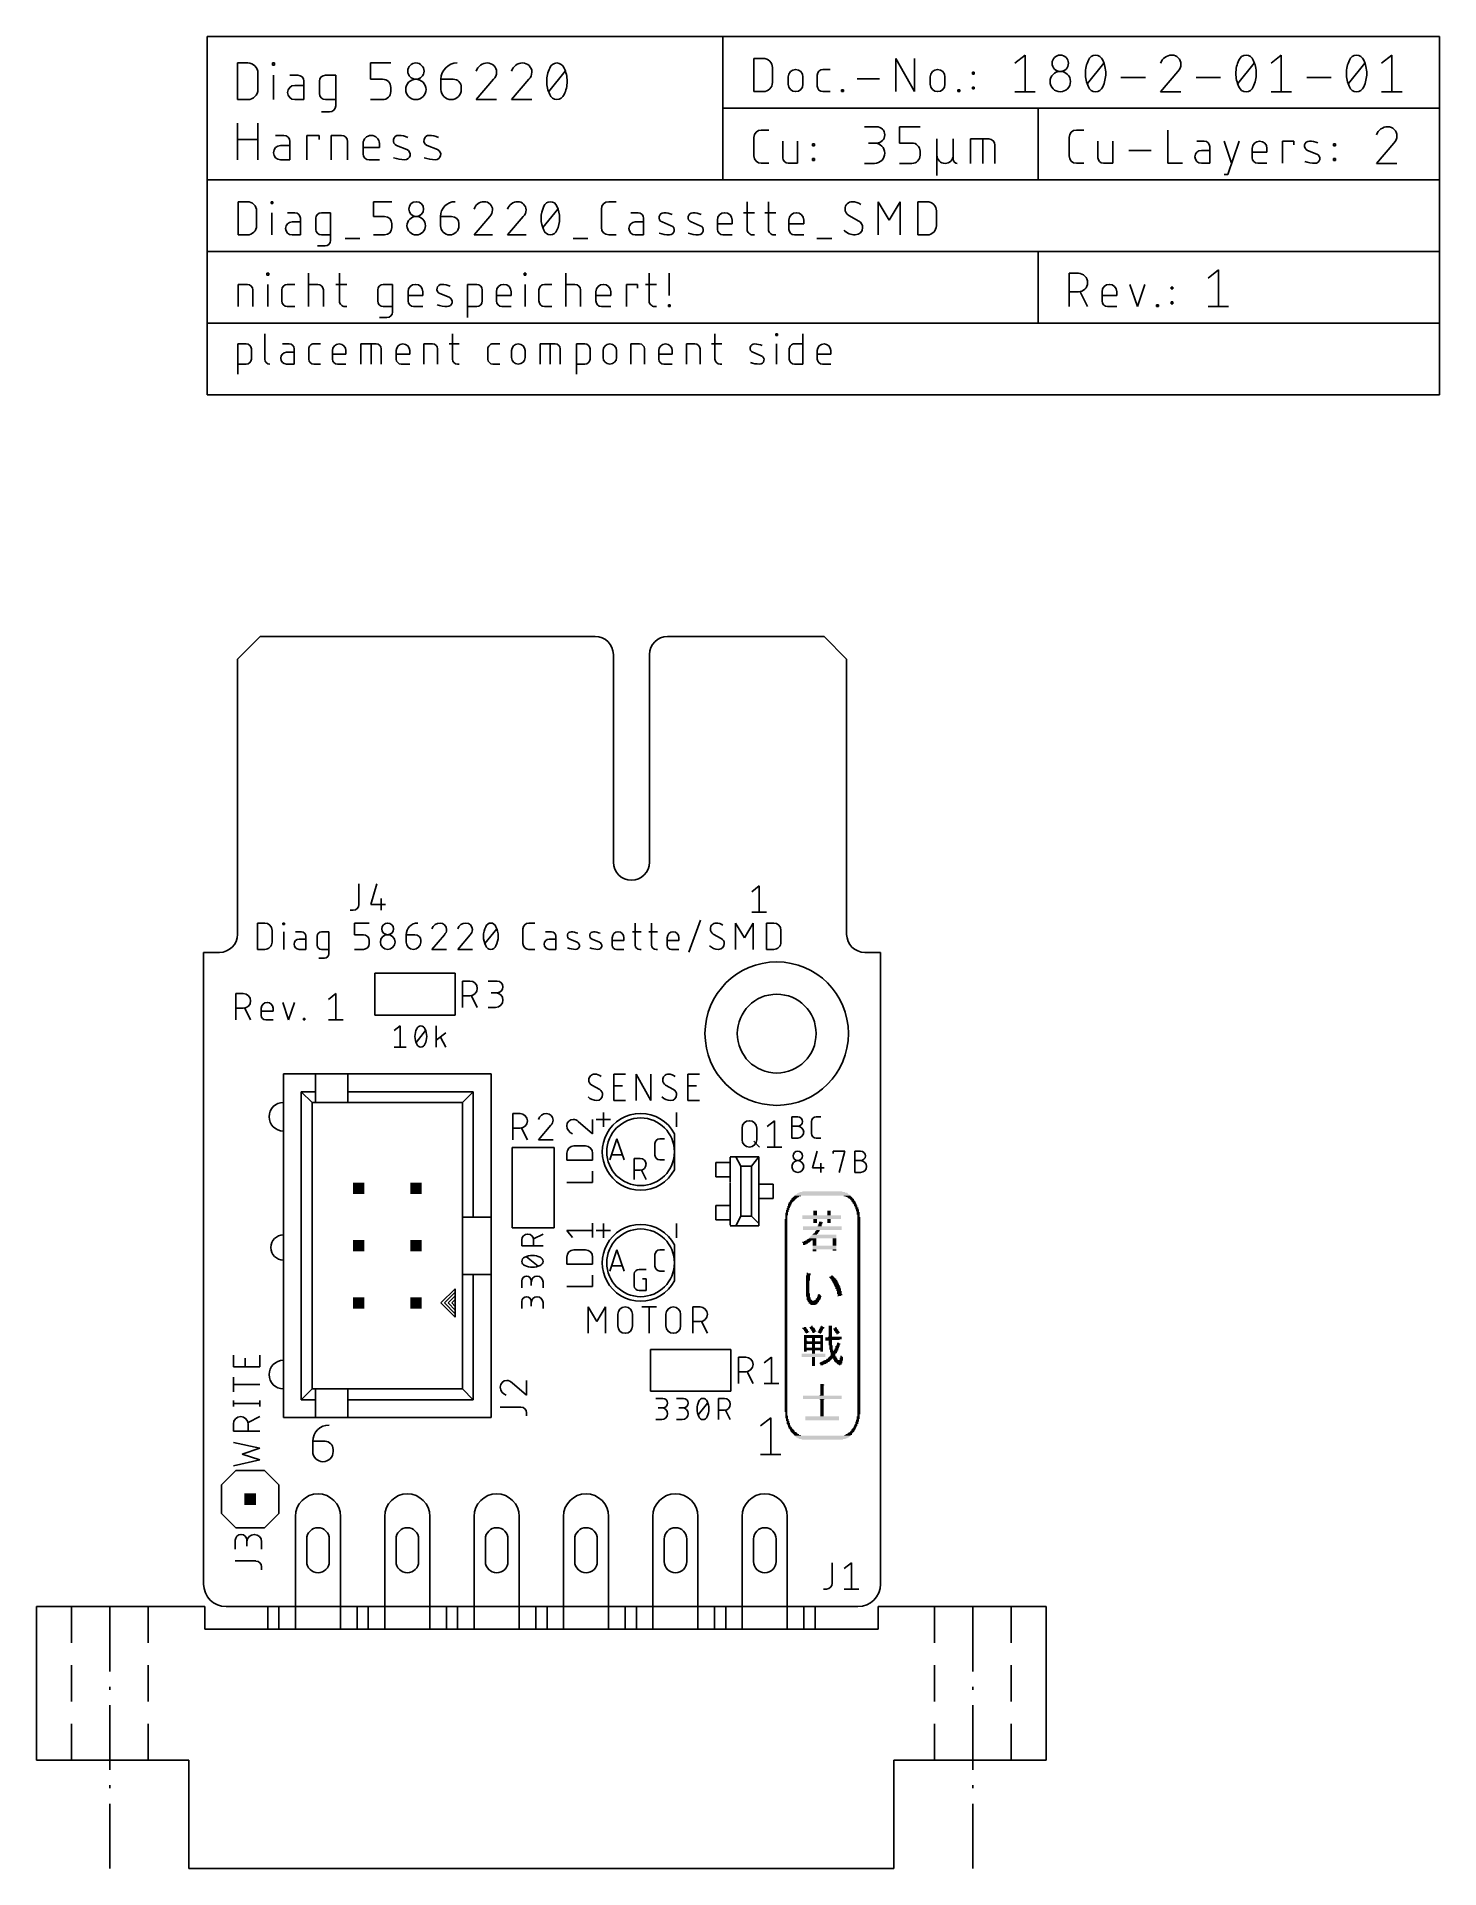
# Model space of a CAD drawing. Extents: x -7.4 to 54.8, y -11.6 to 69.6.
import ezdxf

# ---------------------------------------------------------------- set-up
doc = ezdxf.new("R2010")
doc.units = 0
for name, color, linetype in [('20', 30, 'CONTINUOUS'), ('21', 253, 'CONTINUOUS'), ('25', 253, 'CONTINUOUS'), ('48', 213, 'CONTINUOUS'), ('51', 253, 'CONTINUOUS')]:
    doc.layers.add(name, color=color, linetype=linetype)

# ---------------------------------------------------------------- blocks, each defined once
blk = doc.blocks.new('RECT')
blk.add_solid([(-0.5, -0.5), (0.5, -0.5), (-0.5, 0.5), (0.5, 0.5)])

msp = doc.modelspace()

# ---------------------------------------------------------------- linework, layer by layer
at = {"layer": '20'}
for p, q in [((2.5, 43), (1.5, 42)), ((17.36, 43), (2.5, 43)), ((26, 43), (20.56, 43)), ((26, 43), (27.5, 43)), ((27.5, 43), (28.5, 42)), ((1.5, 42), (1.5, 31)), ((18.16, 33), (18.16, 42.2)), ((19.76, 42.2), (19.76, 33)), ((28.5, 42), (28.5, 31)), ((1.5, 31), (1.5, 29.8)), ((28.5, 31), (28.5, 29.8)), ((0, 1), (0, 29)), ((0.7, 29), (0, 29)), ((29.3, 29), (30, 29)), ((30, 29), (30, 1)), ((29, 0), (1, 0))]:
    msp.add_line(p, q, dxfattribs=at)
for centre, radius, start, end in [((17.36, 42.2), 0.8, 0, 90), ((20.56, 42.2), 0.8, 90, 180), ((18.96, 33), 0.8, 180, 270), ((18.96, 33), 0.8, 270, 0), ((0.7, 29.8), 0.8, 270, 0), ((29.3, 29.8), 0.8, 180, 270), ((1, 1), 1, 180, 270), ((29, 1), 1, 270, 0)]:
    msp.add_arc(centre, radius, start, end, dxfattribs=at)
at = {"layer": '21'}
for p, q in [((2.7073, 56.4214), (2.7073, 55.2995)), ((11.0281, 56.4214), (11.0281, 55.2995)), ((22.6634, 56.4214), (22.6634, 55.2995)), ((25.3607, 56.3466), (25.3607, 56.4214)), ((25.3607, 56.4214), (25.4355, 56.4214)), ((25.4355, 56.3466), (25.3607, 56.3466)), ((25.4355, 56.4214), (25.4355, 56.3466)), ((26.5556, 56.4214), (26.5556, 55.0752)), ((1.5177, 54.6264), (1.5177, 55.9726)), ((1.5177, 55.9726), (1.8916, 55.9726)), ((2.116, 55.7483), (2.116, 55.2995)), ((3.7908, 55.9726), (3.4916, 55.9726)), ((4.0152, 55.5987), (3.6786, 55.5987)), ((4.0152, 55.0752), (4.0152, 55.7483)), ((4.6594, 55.2995), (4.6594, 55.7483)), ((4.8837, 55.9726), (5.1829, 55.9726)), ((5.7069, 55.2995), (5.7069, 55.6735)), ((6.3052, 55.5239), (5.7069, 55.5239)), ((6.3052, 55.6735), (6.3052, 55.5239)), ((6.9718, 55.0752), (6.9718, 55.9726)), ((6.9718, 55.9726), (7.6449, 55.9726)), ((7.4205, 55.0752), (7.4205, 55.9726)), ((7.8692, 55.7483), (7.8692, 55.0752)), ((8.5358, 55.2995), (8.5358, 55.6735)), ((9.1341, 55.5239), (8.5358, 55.5239)), ((9.1341, 55.6735), (9.1341, 55.5239)), ((9.7678, 55.0752), (9.7678, 55.9726)), ((9.7678, 55.9726), (10.1417, 55.9726)), ((10.3661, 55.7483), (10.3661, 55.0752)), ((10.8785, 55.9726), (11.3273, 55.9726)), ((12.5987, 55.2995), (12.5987, 55.7483)), ((12.8231, 55.9726), (13.1222, 55.9726)), ((13.6462, 55.3743), (13.6462, 55.6735)), ((14.2445, 55.6735), (14.2445, 55.3743)), ((14.9111, 55.0752), (14.9111, 55.9726)), ((14.9111, 55.9726), (15.5842, 55.9726)), ((15.3598, 55.0752), (15.3598, 55.9726)), ((15.8086, 55.7483), (15.8086, 55.0752)), ((16.5294, 54.6264), (16.5294, 55.9726)), ((16.5294, 55.9726), (16.9033, 55.9726)), ((17.1277, 55.7483), (17.1277, 55.2995)), ((17.7071, 55.3743), (17.7071, 55.6735)), ((18.3054, 55.6735), (18.3054, 55.3743)), ((18.9391, 55.0752), (18.9391, 55.9726)), ((18.9391, 55.9726), (19.313, 55.9726)), ((19.5374, 55.7483), (19.5374, 55.0752)), ((20.1711, 55.2995), (20.1711, 55.6735)), ((20.7694, 55.5239), (20.1711, 55.5239)), ((20.7694, 55.6735), (20.7694, 55.5239)), ((21.403, 55.0752), (21.403, 55.9726)), ((21.403, 55.9726), (21.777, 55.9726)), ((22.0014, 55.7483), (22.0014, 55.0752)), ((22.5138, 55.9726), (22.9625, 55.9726)), ((24.7181, 55.4491), (24.3442, 55.5987)), ((25.3981, 55.0752), (25.3981, 55.9726)), ((25.9573, 55.2995), (25.9573, 55.7483)), ((26.1816, 55.9726), (26.5556, 55.9726)), ((27.1978, 55.2995), (27.1978, 55.6735)), ((27.7962, 55.5239), (27.1978, 55.5239)), ((27.7962, 55.6735), (27.7962, 55.5239)), ((1.8916, 55.0752), (1.5177, 55.0752)), ((3.6786, 55.0752), (4.0152, 55.0752)), ((5.1829, 55.0752), (4.8837, 55.0752)), ((6.3052, 55.0752), (5.9312, 55.0752)), ((9.1341, 55.0752), (8.7602, 55.0752)), ((11.2525, 55.0752), (11.3273, 55.0752)), ((13.1222, 55.0752), (12.8231, 55.0752)), ((16.9033, 55.0752), (16.5294, 55.0752)), ((20.7694, 55.0752), (20.3954, 55.0752)), ((22.8877, 55.0752), (22.9625, 55.0752)), ((26.5556, 55.0752), (26.1816, 55.0752)), ((27.7962, 55.0752), (27.4222, 55.0752)), ((24.3001, 31.6896), (24.6246, 31.9492)), ((24.6246, 31.9492), (24.6246, 30.7808)), ((2.3858, 29.1333), (2.3858, 30.3017)), ((2.3858, 30.3017), (2.7104, 30.3017)), ((3.5161, 30.2368), (3.5161, 30.3017)), ((3.5161, 30.3017), (3.581, 30.3017)), ((3.581, 30.2368), (3.5161, 30.2368)), ((3.581, 30.3017), (3.581, 30.2368)), ((6.6911, 29.7824), (6.6911, 30.3017)), ((6.6911, 30.3017), (7.3402, 30.3017)), ((12.471, 29.3929), (12.9903, 30.0421)), ((14.1554, 29.3929), (14.1554, 30.0421)), ((14.415, 30.3017), (14.6746, 30.3017)), ((19.1335, 30.3017), (19.1335, 29.328)), ((19.8574, 30.3017), (19.8574, 29.328)), ((21.5007, 29.0035), (22.02, 30.4315)), ((23.5806, 29.1333), (23.5806, 30.3017)), ((23.5806, 30.3017), (23.9701, 29.6526)), ((23.9701, 29.6526), (24.3596, 30.3017)), ((24.3001, 30.7808), (24.9492, 30.7808)), ((24.3596, 30.3017), (24.3596, 29.1333)), ((24.941, 29.1333), (24.941, 30.3017)), ((24.941, 30.3017), (25.2655, 30.3017)), ((3.0349, 29.9771), (3.0349, 29.4579)), ((3.5486, 29.1333), (3.5486, 29.9122)), ((4.3315, 29.9122), (4.0718, 29.9122)), ((4.5262, 29.5877), (4.2341, 29.5877)), ((4.5262, 29.1333), (4.5262, 29.7175)), ((5.0356, 29.328), (5.0356, 29.7175)), ((5.2303, 29.9122), (5.5549, 29.9122)), ((5.5549, 29.9122), (5.5549, 28.9386)), ((7.0806, 29.7824), (6.6911, 29.7824)), ((7.3402, 29.3929), (7.3402, 29.5228)), ((8.9771, 29.7824), (9.3665, 29.7824)), ((8.9771, 29.4579), (8.9771, 29.7824)), ((9.6262, 29.5228), (9.6262, 29.4579)), ((10.6718, 29.7824), (10.1201, 29.1333)), ((11.8148, 29.7824), (11.2631, 29.1333)), ((15.4185, 29.9122), (15.1589, 29.9122)), ((15.6133, 29.5877), (15.3212, 29.5877)), ((15.6133, 29.1333), (15.6133, 29.7175)), ((16.5505, 29.4579), (16.2259, 29.5877)), ((17.5411, 29.4579), (17.2165, 29.5877)), ((18.1098, 29.328), (18.1098, 29.6526)), ((18.6291, 29.5228), (18.1098, 29.5228)), ((18.6291, 29.6526), (18.6291, 29.5228)), ((19.0037, 29.9122), (19.3931, 29.9122)), ((19.7275, 29.9122), (20.117, 29.9122)), ((20.5482, 29.328), (20.5482, 29.6526)), ((21.0675, 29.5228), (20.5482, 29.5228)), ((21.0675, 29.6526), (21.0675, 29.5228)), ((22.9456, 29.6201), (22.5886, 29.8149)), ((25.5901, 29.9771), (25.5901, 29.4579)), ((2.7104, 29.1333), (2.3858, 29.1333)), ((4.2341, 29.1333), (4.5262, 29.1333)), ((5.3602, 28.7438), (5.1005, 28.7438)), ((5.5549, 29.1333), (5.2303, 29.1333)), ((6.6911, 29.1333), (7.0806, 29.1333)), ((10.1201, 29.1333), (10.7692, 29.1333)), ((11.2631, 29.1333), (11.9122, 29.1333)), ((14.6746, 29.1333), (14.415, 29.1333)), ((15.3212, 29.1333), (15.6133, 29.1333)), ((18.6291, 29.1333), (18.3045, 29.1333)), ((19.3282, 29.1333), (19.3931, 29.1333)), ((20.0521, 29.1333), (20.117, 29.1333)), ((21.0675, 29.1333), (20.7429, 29.1333)), ((25.2655, 29.1333), (24.941, 29.1333)), ((7.5883, 28.0734), (11.1443, 28.0734)), ((7.5883, 28.0734), (7.5883, 26.2192)), ((11.1443, 28.0734), (11.1443, 26.2192)), ((1.4333, 26.0058), (1.4333, 27.1742)), ((1.4333, 27.1742), (1.7579, 27.1742)), ((5.5407, 26.9146), (5.8653, 27.1742)), ((5.8653, 27.1742), (5.8653, 26.0058)), ((1.7579, 26.5251), (1.4333, 26.5251)), ((2.0824, 26.0058), (1.8228, 26.5251)), ((2.5576, 26.2005), (2.5576, 26.5251)), ((3.0769, 26.3953), (2.5576, 26.3953)), ((3.0769, 26.0058), (2.7524, 26.0058)), ((3.0769, 26.5251), (3.0769, 26.3953)), ((3.5101, 26.7847), (3.7698, 26.0058)), ((3.7698, 26.0058), (4.0294, 26.7847)), ((4.4231, 26.0058), (4.4231, 26.0707)), ((4.4231, 26.0707), (4.488, 26.0707)), ((4.488, 26.0058), (4.4231, 26.0058)), ((4.488, 26.0707), (4.488, 26.0058)), ((5.5407, 26.0058), (6.1898, 26.0058)), ((11.1443, 26.2192), (7.5883, 26.2192)), ((3.5362, 8.38), (3.5362, 23.62)), ((3.5362, 23.62), (4.965, 23.62)), ((4.965, 23.62), (6.3937, 23.62)), ((4.965, 22.8263), (4.965, 23.62)), ((6.3937, 23.62), (12.7438, 23.62)), ((6.3937, 22.8263), (6.3937, 23.62)), ((12.7438, 23.62), (12.7438, 17.27)), ((18.1823, 22.4346), (18.1823, 23.6029)), ((18.1823, 23.6029), (18.7016, 23.6029)), ((19.1706, 22.4346), (19.1706, 23.6029)), ((19.1706, 23.6029), (19.8198, 22.4346)), ((19.8198, 22.4346), (19.8198, 23.6029)), ((21.4589, 22.4346), (21.4589, 23.6029)), ((21.4589, 23.6029), (21.9782, 23.6029)), ((4.33, 9.1737), (4.33, 22.8263)), ((4.965, 22.8263), (4.33, 22.8263)), ((4.8062, 22.35), (4.33, 22.8263)), ((4.965, 22.35), (4.965, 22.8263)), ((6.3937, 22.35), (6.3937, 22.8263)), ((6.3937, 22.8263), (11.95, 22.8263)), ((11.4738, 22.35), (11.95, 22.8263)), ((11.95, 17.27), (11.95, 22.8263)), ((17.5563, 22.9214), (17.1993, 23.1161)), ((18.1823, 23.0837), (18.5718, 23.0837)), ((20.8329, 22.9214), (20.4759, 23.1161)), ((21.4589, 23.0837), (21.8484, 23.0837)), ((4.8062, 9.65), (4.8062, 22.35)), ((4.8062, 22.35), (4.965, 22.35)), ((4.965, 22.35), (6.3937, 22.35)), ((6.3937, 22.35), (11.4738, 22.35)), ((11.4738, 22.35), (11.4738, 17.27)), ((18.7016, 22.4346), (18.1823, 22.4346)), ((21.9782, 22.4346), (21.4589, 22.4346)), ((18.0388, 21.59), (17.4038, 21.59)), ((17.7213, 21.2725), (17.7213, 21.9075)), ((20.955, 21.2725), (20.955, 21.9075)), ((13.6779, 16.7958), (13.6779, 20.3518)), ((13.6779, 20.3518), (15.5321, 20.3518)), ((15.5321, 20.3518), (15.5321, 16.7958)), ((24.6063, 19.9438), (23.3362, 19.9438)), ((23.5951, 19.9437), (23.8126, 19.5263)), ((23.8126, 19.5263), (23.8126, 17.3036)), ((23.8126, 19.5263), (24.2888, 19.5263)), ((24.2888, 19.5263), (24.6063, 19.9438)), ((24.2888, 19.5263), (24.2888, 17.9387)), ((24.6063, 19.9438), (24.6063, 18.9913)), ((23.3362, 18.7912), (23.3362, 18.0388)), ((24.2888, 17.9387), (24.2889, 17.3037)), ((11.4738, 17.27), (11.4738, 14.73)), ((11.4738, 17.27), (11.95, 17.27)), ((11.95, 17.27), (12.7438, 17.27)), ((12.7438, 17.27), (12.7438, 14.73)), ((23.8126, 17.3036), (23.5951, 16.8862)), ((24.2889, 17.3037), (23.8125, 17.3037)), ((24.2889, 17.3037), (24.6063, 16.9863)), ((24.6063, 17.8387), (24.6063, 16.9863)), ((13.6779, 16.7958), (15.5321, 16.7958)), ((18.0388, 16.6687), (17.4038, 16.6687)), ((17.7213, 16.3513), (17.7213, 16.9863)), ((20.955, 16.3513), (20.955, 16.9863)), ((23.3362, 16.8862), (23.5743, 16.8862)), ((24.6064, 16.8862), (23.5951, 16.8862)), ((24.6063, 16.9863), (24.6064, 16.8862)), ((11.4738, 14.73), (11.4738, 9.65)), ((11.4738, 14.73), (11.95, 14.73)), ((11.95, 14.73), (12.7438, 14.73)), ((11.95, 14.73), (11.95, 9.1737)), ((12.7438, 14.73), (12.7438, 8.38)), ((11.1562, 14.095), (10.5212, 13.46)), ((11.1562, 13.9362), (10.68, 13.46)), ((11.1562, 13.9362), (11.1562, 14.095)), ((11.1562, 13.7775), (11.1562, 13.9362)), ((10.5212, 13.46), (11.1562, 12.825)), ((10.68, 13.46), (11.1562, 12.9837)), ((11.1562, 13.7775), (10.8387, 13.46)), ((10.8387, 13.46), (11.1562, 13.1425)), ((11.1562, 13.6187), (10.9975, 13.46)), ((10.9975, 13.46), (11.1562, 13.3012)), ((11.1562, 13.6187), (11.1562, 13.7775)), ((11.1562, 13.3012), (11.1562, 13.6187)), ((11.1562, 13.1425), (11.1562, 13.3012)), ((11.1562, 12.9837), (11.1562, 13.1425)), ((17.0371, 12.1158), (17.0371, 13.2842)), ((17.0371, 13.2842), (17.4265, 12.6351)), ((17.4265, 12.6351), (17.816, 13.2842)), ((17.816, 13.2842), (17.816, 12.1158)), ((19.4261, 13.2842), (20.0752, 13.2842)), ((19.7506, 12.1158), (19.7506, 13.2842)), ((21.6813, 12.1158), (21.6813, 13.2842)), ((21.6813, 13.2842), (22.0059, 13.2842)), ((11.1562, 12.825), (11.1562, 12.9837)), ((18.3593, 12.4404), (18.3593, 12.9596)), ((19.0084, 12.9596), (19.0084, 12.4404)), ((20.4929, 12.4404), (20.4929, 12.9596)), ((21.142, 12.9596), (21.142, 12.4404)), ((22.0059, 12.6351), (21.6813, 12.6351)), ((22.3304, 12.1158), (22.0708, 12.6351)), ((19.812, 11.4046), (23.368, 11.4046)), ((19.812, 9.5504), (19.812, 11.4046)), ((23.368, 9.5504), (23.368, 11.4046)), ((1.3208, 10.63), (1.3208, 11.1493)), ((2.4892, 10.63), (1.3208, 10.63)), ((1.8401, 10.63), (1.8401, 11.0195)), ((2.4892, 11.1493), (2.4892, 10.63)), ((1.3208, 9.5229), (1.3208, 10.172)), ((2.4892, 9.8474), (1.3208, 9.8474)), ((1.3208, 8.8794), (1.3208, 9.1391)), ((1.3208, 9.0092), (2.4892, 9.0092)), ((2.4892, 8.8794), (2.4892, 9.1391)), ((4.33, 9.1737), (4.8062, 9.65)), ((4.33, 9.1737), (4.965, 9.1737)), ((4.965, 9.65), (4.8062, 9.65)), ((6.3937, 9.65), (4.965, 9.65)), ((4.965, 9.65), (4.965, 9.1737)), ((4.965, 9.1737), (4.965, 8.38)), ((11.4738, 9.65), (6.3937, 9.65)), ((6.3937, 9.65), (6.3937, 9.1737)), ((6.3937, 9.1737), (6.3937, 8.38)), ((6.3937, 9.1737), (11.95, 9.1737)), ((11.95, 9.1737), (11.4738, 9.65)), ((23.368, 9.5504), (19.812, 9.5504)), ((2.4892, 8.4268), (1.9699, 8.1671)), ((4.965, 8.38), (3.5362, 8.38)), ((6.3937, 8.38), (4.965, 8.38)), ((12.7438, 8.38), (6.3937, 8.38)), ((24.6825, 8.0081), (25.134, 8.3693)), ((25.134, 8.3693), (25.134, 6.7437)), ((1.3208, 7.7776), (1.3208, 8.1022)), ((2.4892, 7.7776), (1.3208, 7.7776)), ((1.9699, 8.1022), (1.9699, 7.7776)), ((4.8387, 7.3293), (5.3806, 7.3293)), ((4.8387, 6.8778), (4.8387, 7.3293)), ((2.4892, 7.021), (1.3208, 7.2806)), ((1.3208, 6.242), (2.4892, 6.5017)), ((1.7103, 6.7613), (2.4892, 7.021)), ((2.4892, 6.5017), (1.7103, 6.7613)), ((5.7418, 6.9681), (5.7418, 6.8778)), ((24.6825, 6.7437), (25.5856, 6.7437)), ((0.7938, 5.3975), (1.4287, 6.0325)), ((1.4287, 6.0325), (2.6987, 6.0325)), ((2.6987, 6.0325), (3.3338, 5.3975)), ((0.7938, 4.1275), (0.7938, 5.3975)), ((3.3338, 5.3975), (3.3338, 4.1275)), ((0.7938, 4.1275), (1.4287, 3.4925)), ((2.6987, 3.4925), (3.3338, 4.1275)), ((1.4287, 3.4925), (2.6987, 3.4925)), ((-7.4, 0), (-7.4, -6.8)), ((-5.85, 0), (-7.4, 0)), ((-4.15, 0), (-5.85, 0)), ((-5.85, -1.6), (-5.85, 0)), ((-2.45, 0), (-4.15, 0)), ((-4.15, 0), (-4.15, -2.8667)), ((0.05, 0), (-2.45, 0)), ((-2.45, -1.6), (-2.45, 0)), ((0.05, -1), (0.05, 0)), ((3.34, 0), (2.84, 0)), ((2.84, 0), (2.84, -1)), ((3.34, -1), (3.34, 0)), ((4.07, 0.1), (4.07, -1)), ((6.07, 0.1), (6.07, -1)), ((7.3, 0), (6.8, 0)), ((6.8, 0), (6.8, -1)), ((7.3, -1), (7.3, 0)), ((8.03, 0.1), (8.03, -1)), ((10.03, 0.1), (10.03, -1)), ((11.26, 0), (10.76, 0)), ((10.76, 0), (10.76, -1)), ((11.26, -1), (11.26, 0)), ((11.99, 0.1), (11.99, -1)), ((13.99, 0.1), (13.99, -1)), ((15.22, 0), (14.72, 0)), ((14.72, 0), (14.72, -1)), ((15.22, -1), (15.22, 0)), ((15.95, 0.1), (15.95, -1)), ((17.95, 0.1), (17.95, -1)), ((19.18, 0), (18.68, 0)), ((18.68, 0), (18.68, -1)), ((19.18, -1), (19.18, 0)), ((19.91, 0.1), (19.91, -1)), ((21.91, 0.1), (21.91, -1)), ((23.14, 0), (22.64, 0)), ((22.64, 0), (22.64, -1)), ((23.14, -1), (23.14, 0)), ((23.87, 0.1), (23.87, -1)), ((25.87, 0.1), (25.87, -1)), ((27.1, 0), (26.6, 0)), ((26.6, 0), (26.6, -1)), ((27.1, -1), (27.1, 0)), ((32.39, 0), (29.89, 0)), ((29.89, 0), (29.89, -1)), ((34.09, 0), (32.39, 0)), ((32.39, -1.6), (32.39, 0)), ((35.79, 0), (34.09, 0)), ((34.09, -2.8667), (34.09, 0)), ((37.34, 0), (35.79, 0)), ((35.79, -1.6), (35.79, 0)), ((37.34, 0), (37.34, -6.8)), ((29.89, -1), (0.05, -1)), ((-5.85, -4.2), (-5.85, -2.6)), ((-2.45, -4.2), (-2.45, -2.6)), ((32.39, -4.2), (32.39, -2.6)), ((35.79, -4.2), (35.79, -2.6)), ((-4.15, -3.548), (-4.15, -3.6853)), ((34.09, -3.6853), (34.09, -3.548)), ((-4.15, -4.3667), (-4.15, -7.2333)), ((34.09, -7.2333), (34.09, -4.3667)), ((-5.85, -6.8), (-5.85, -5.2)), ((-2.45, -6.8), (-2.45, -5.2)), ((32.39, -6.8), (32.39, -5.2)), ((35.79, -6.8), (35.79, -5.2)), ((-5.85, -6.8), (-7.4, -6.8)), ((-2.45, -6.8), (-5.85, -6.8)), ((-0.65, -6.8), (-2.45, -6.8)), ((-0.65, -11.6), (-0.65, -6.8)), ((32.39, -6.8), (30.59, -6.8)), ((30.59, -6.8), (30.59, -11.6)), ((35.79, -6.8), (32.39, -6.8)), ((37.34, -6.8), (35.79, -6.8)), ((-4.15, -7.9147), (-4.15, -8.052)), ((34.09, -8.052), (34.09, -7.9147)), ((-4.15, -8.7333), (-4.15, -11.6)), ((34.09, -11.6), (34.09, -8.7333)), ((30.59, -11.6), (-0.65, -11.6))]:
    msp.add_line(p, q, dxfattribs=at)
for radius in [3.1789, 1.7463]:
    msp.add_circle((25.4, 25.4), radius, dxfattribs=at)
for centre, radius, start, end in [((1.8916, 55.7483), 0.2244, 0, 90), ((1.8916, 55.2995), 0.2244, 270.0008, 0), ((2.9316, 55.2995), 0.2244, 180, 270), ((3.6786, 55.3369), 0.2618, 90, 270), ((3.7908, 55.7483), 0.2244, 0, 90), ((4.8837, 55.7483), 0.2244, 89.9992, 180), ((4.8837, 55.2995), 0.2244, 180, 270), ((6.006, 55.6735), 0.2992, 0, 180), ((5.9312, 55.2995), 0.2244, 180, 270), ((7.6449, 55.7483), 0.2244, 0, 90), ((8.835, 55.6735), 0.2992, 0, 180), ((8.7602, 55.2995), 0.2244, 180, 270), ((10.1417, 55.7483), 0.2244, 0, 90), ((11.2525, 55.2995), 0.2244, 180, 270), ((12.8231, 55.7483), 0.2244, 89.9992, 180), ((12.8231, 55.2995), 0.2244, 180, 270), ((13.9454, 55.6735), 0.2992, 0, 180), ((13.9454, 55.3743), 0.2992, 180, 0), ((15.5842, 55.7483), 0.2244, 0, 90), ((16.9033, 55.7483), 0.2244, 0, 90), ((16.9033, 55.2995), 0.2244, 270.0008, 0), ((18.0063, 55.6735), 0.2992, 0, 180), ((18.0063, 55.3743), 0.2992, 180, 0), ((19.313, 55.7483), 0.2244, 0, 90), ((20.4702, 55.6735), 0.2992, 0, 180), ((20.3954, 55.2995), 0.2244, 180, 270), ((21.777, 55.7483), 0.2244, 0, 90), ((22.8877, 55.2995), 0.2244, 180, 270), ((24.4162, 55.7787), 0.1939, 89.181, 248.1986), ((24.4068, 55.1234), 0.8493, 65.7609, 89.181), ((24.6461, 55.269), 0.1939, 269.181, 68.1986), ((26.1816, 55.7483), 0.2244, 89.9992, 180), ((26.1816, 55.2995), 0.2244, 180, 270), ((27.497, 55.6735), 0.2992, 0, 180), ((27.4222, 55.2995), 0.2244, 180, 270), ((24.6615, 56.3435), 1.2684, 250.2096, 269.181), ((2.7104, 29.9771), 0.3246, 0, 90), ((8.1586, 30.0421), 0.2596, 0, 180), ((8.1586, 30.0421), 0.2596, 180, 0), ((9.4964, 29.7824), 0.5193, 90.0003, 180), ((10.4771, 29.9264), 0.3753, 90.0001, 162.0549), ((10.4771, 30.0096), 0.2921, 0, 90), ((11.6201, 29.9264), 0.3753, 90.0001, 162.0549), ((11.6201, 30.0096), 0.2921, 0, 90), ((13.3689, 29.7175), 0.9628, 154.0109, 180.0001), ((12.7306, 30.0615), 0.2402, 90, 161.0751), ((12.7306, 30.0615), 0.2402, 18.9248, 90.0002), ((12.0923, 29.7175), 0.9629, 359.9999, 25.9891), ((14.415, 30.0421), 0.2596, 90.0007, 180), ((22.7225, 30.0421), 0.2637, 179.9998, 239.4902), ((22.7185, 30.0421), 0.2596, 89.9993, 180), ((22.7185, 29.8149), 0.4868, 53.1301, 89.9993), ((25.2655, 29.9771), 0.3246, 0, 90), ((2.7104, 29.4579), 0.3246, 269.9994, 0), ((4.2341, 29.3605), 0.2272, 90, 270), ((4.3315, 29.7175), 0.1947, 0, 90), ((5.2303, 29.7175), 0.1947, 90, 180), ((5.2303, 29.328), 0.1947, 180, 270), ((7.0806, 29.5228), 0.2596, 0, 90), ((7.0806, 29.3929), 0.2596, 270, 0), ((8.1586, 29.4579), 0.3246, 0, 180), ((8.1586, 29.4579), 0.3246, 180, 0), ((9.3016, 29.4579), 0.3246, 180, 0), ((9.3665, 29.5228), 0.2596, 0, 90), ((10.4554, 30.0096), 0.3138, 313.604, 359.9996), ((11.5984, 30.0096), 0.3138, 313.604, 359.9996), ((13.3689, 29.7175), 0.9629, 180, 205.9888), ((12.7306, 29.3735), 0.2402, 198.9254, 269.9998), ((12.7306, 29.3735), 0.2402, 270, 341.0747), ((12.0923, 29.7175), 0.9629, 334.0112, 360), ((14.415, 29.3929), 0.2596, 180, 270), ((15.3212, 29.3605), 0.2272, 90, 270), ((15.4185, 29.7175), 0.1947, 0, 90), ((16.2885, 29.7439), 0.1683, 89.1818, 248.1989), ((16.2803, 29.1752), 0.7371, 65.7612, 89.1819), ((16.488, 29.3016), 0.1683, 269.1818, 68.1989), ((17.2791, 29.7439), 0.1683, 89.1818, 248.1989), ((17.2709, 29.1752), 0.7371, 65.7612, 89.1819), ((17.4786, 29.3016), 0.1683, 269.1818, 68.1989), ((18.3694, 29.6526), 0.2596, 0, 180), ((18.3045, 29.328), 0.1947, 180, 270), ((19.3282, 29.328), 0.1947, 180, 270), ((20.0521, 29.328), 0.1947, 180, 270), ((20.8078, 29.6526), 0.2596, 0, 180), ((20.7429, 29.328), 0.1947, 180, 270), ((22.8158, 29.6818), 0.5485, 224.761, 269.9999), ((22.8158, 29.3929), 0.2596, 270, 0), ((22.8118, 29.3929), 0.2637, 0.0001, 59.4899), ((25.2655, 29.4579), 0.3246, 269.9994, 0), ((5.3602, 28.9386), 0.1947, 270.0009, 0), ((16.5013, 30.234), 1.1008, 250.209, 269.1819), ((17.4919, 30.234), 1.1008, 250.209, 269.1819), ((1.7579, 26.8496), 0.3246, 270, 90), ((2.8173, 26.5251), 0.2596, 0, 180), ((2.7524, 26.2005), 0.1947, 180, 270), ((17.3291, 23.3433), 0.2596, 89.9993, 180), ((17.3291, 23.1161), 0.4868, 53.1301, 89.9993), ((20.6057, 23.3433), 0.2596, 89.9993, 180), ((20.6057, 23.1161), 0.4868, 53.1301, 89.9993), ((17.3332, 23.3433), 0.2637, 179.9998, 239.4902), ((17.4225, 22.6942), 0.2637, 0.0001, 59.4899), ((20.6098, 23.3433), 0.2637, 179.9998, 239.4902), ((20.6991, 22.6942), 0.2637, 0.0001, 59.4899), ((3.5362, 21.715), 0.635, 90, 270), ((17.4265, 22.9831), 0.5485, 224.761, 269.9999), ((17.4265, 22.6942), 0.2596, 270, 0), ((20.7031, 22.9831), 0.5485, 224.761, 269.9999), ((20.7031, 22.6942), 0.2596, 270, 0), ((19.3675, 20.1613), 1.7, 28.0725, 151.9275), ((19.3675, 20.1613), 1.7, 28.0725, 151.9275), ((19.3675, 20.1613), 1.7, 208.0725, 331.9275), ((19.3675, 20.1613), 1.7, 208.0725, 331.9275), ((3.5362, 15.9207), 0.5556, 90, 270), ((19.3675, 15.24), 1.7, 28.0725, 151.9275), ((19.3675, 15.24), 1.7, 28.0725, 151.9275), ((19.3675, 15.24), 1.7, 208.0725, 331.9275), ((19.3675, 15.24), 1.7, 208.0725, 331.9275), ((18.6838, 12.9596), 0.3246, 0, 180), ((20.8174, 12.9596), 0.3246, 0, 180), ((22.0059, 12.9596), 0.3246, 270, 90), ((18.6838, 12.4404), 0.3246, 180, 0), ((20.8174, 12.4404), 0.3246, 180, 0), ((3.5362, 10.285), 0.635, 90, 270), ((1.6454, 8.1022), 0.3246, 0, 180), ((5.5612, 7.3293), 0.7225, 90.0002, 180), ((5.3806, 6.9681), 0.3612, 0, 90), ((5.2903, 6.8778), 0.4516, 180, 0)]:
    msp.add_arc(centre, radius, start, end, dxfattribs=at)
at = {"layer": '25'}
for p, q in [((6.884, 32.0367), (6.884, 31.1279)), ((7.671, 32.0367), (7.4114, 31.1279)), ((6.6244, 30.8683), (6.4946, 30.8683)), ((7.4114, 31.1279), (8.0605, 31.1279)), ((7.8657, 31.3876), (7.8657, 30.8683)), ((11.4808, 26.5621), (11.4808, 27.7305)), ((11.4808, 27.7305), (11.8054, 27.7305)), ((12.6164, 27.7305), (13.0059, 27.7305)), ((11.8054, 27.0813), (11.4808, 27.0813)), ((12.1299, 26.5621), (11.8703, 27.0813)), ((13.0059, 27.2112), (12.7463, 27.2112)), ((12.6164, 26.5621), (12.941, 26.5621)), ((8.4519, 25.5341), (8.7129, 25.7429)), ((8.7129, 25.7429), (8.7129, 24.8031)), ((9.4185, 25.0119), (9.8361, 25.5341)), ((10.3129, 24.8031), (10.3129, 25.7429)), ((10.7306, 25.4296), (10.3129, 25.1164)), ((10.7306, 24.8031), (10.4956, 25.2469)), ((8.4519, 24.8031), (8.974, 24.8031)), ((13.7033, 20.6883), (13.7033, 21.8567)), ((13.7033, 21.8567), (14.0279, 21.8567)), ((14.0279, 21.2076), (13.7033, 21.2076)), ((14.3524, 20.6883), (14.0928, 21.2076)), ((15.3907, 21.3374), (14.8389, 20.6883)), ((16.6053, 21.5049), (17.2402, 20.9652)), ((17.2402, 20.9652), (17.2402, 21.6002)), ((23.8633, 20.6954), (23.8633, 21.2146)), ((24.5124, 21.2146), (24.5124, 20.6954)), ((24.9777, 21.2796), (25.3022, 21.5392)), ((25.3022, 21.5392), (25.3022, 20.3708)), ((26.0731, 20.7708), (26.0731, 21.7107)), ((26.0731, 21.7107), (26.3342, 21.7107)), ((26.0731, 21.293), (26.3342, 21.293)), ((26.9413, 20.9797), (26.9413, 21.5018)), ((27.1502, 21.7107), (27.359, 21.7107)), ((14.8389, 20.6883), (15.488, 20.6883)), ((16.4148, 20.4191), (16.9228, 20.4191)), ((24.3826, 20.6304), (24.6422, 20.3708)), ((24.9777, 20.3708), (25.6268, 20.3708)), ((26.3342, 20.7708), (26.0731, 20.7708)), ((27.359, 20.7708), (27.1502, 20.7708)), ((16.0973, 19.7841), (16.0973, 20.1016)), ((17.2402, 19.7841), (16.0973, 19.7841)), ((17.2402, 20.1016), (17.2402, 19.7841)), ((19.0881, 18.9293), (19.0881, 19.8692)), ((19.0881, 19.8692), (19.3492, 19.8692)), ((27.1963, 20.1867), (26.9875, 19.4557)), ((27.353, 19.6645), (27.353, 19.2469)), ((27.9019, 20.0822), (27.9019, 20.1867)), ((27.9019, 20.1867), (28.424, 20.1867)), ((28.424, 20.1867), (28.1629, 19.2469)), ((28.8599, 19.2469), (28.8599, 20.1867)), ((28.8599, 20.1867), (29.1209, 20.1867)), ((28.8599, 19.769), (29.1209, 19.769)), ((16.0973, 18.796), (17.2402, 18.796)), ((17.2402, 18.796), (17.2402, 19.304)), ((19.3492, 19.347), (19.0881, 19.347)), ((19.6102, 18.9293), (19.4014, 19.347)), ((26.9875, 19.4557), (27.5096, 19.4557)), ((29.1209, 19.2469), (28.8599, 19.2469)), ((14.1034, 15.9937), (14.1034, 16.2548)), ((15.0432, 16.5158), (14.6255, 16.307)), ((14.6255, 16.2548), (14.6255, 15.9937)), ((16.3513, 16.3614), (16.0973, 16.6789)), ((16.0973, 16.6789), (17.2402, 16.6789)), ((17.2402, 16.3614), (17.2402, 16.9964)), ((15.0432, 15.9937), (14.1034, 15.9937)), ((14.8343, 15.0954), (14.3122, 15.513)), ((16.0973, 15.1803), (16.0973, 15.4978)), ((16.4148, 15.8153), (16.9228, 15.8153)), ((17.2402, 15.4978), (17.2402, 15.1803)), ((17.2402, 15.1803), (16.0973, 15.1803)), ((17.2402, 14.1923), (17.2402, 14.7003)), ((19.0881, 14.2169), (19.0881, 14.7391)), ((19.2969, 14.9479), (19.6102, 14.9479)), ((14.1034, 14.1287), (14.1034, 14.442)), ((14.521, 14.442), (14.521, 14.2332)), ((15.0432, 14.1287), (15.0432, 14.3898)), ((16.0973, 14.1923), (17.2402, 14.1923)), ((19.6102, 14.0081), (19.2969, 14.0081)), ((19.4536, 14.5302), (19.6102, 14.5302)), ((19.6102, 14.5302), (19.6102, 14.0081)), ((14.1034, 13.2144), (14.1034, 13.5276)), ((14.521, 13.5276), (14.521, 13.3188)), ((15.0432, 13.2144), (15.0432, 13.4754)), ((23.7046, 9.8933), (23.7046, 11.0617)), ((23.7046, 11.0617), (24.0291, 11.0617)), ((24.8402, 10.8021), (25.1647, 11.0617)), ((25.1647, 11.0617), (25.1647, 9.8933)), ((13.6688, 9.9281), (14.318, 9.3764)), ((14.318, 9.3764), (14.318, 10.0255)), ((24.0291, 10.4126), (23.7046, 10.4126)), ((24.3537, 9.8933), (24.094, 10.4126)), ((24.8402, 9.8933), (25.4893, 9.8933)), ((20.0406, 9.2329), (20.3539, 9.2329)), ((20.955, 9.2329), (21.2683, 9.2329)), ((21.9216, 8.5019), (22.3393, 9.0241)), ((22.82, 8.2931), (22.82, 9.2329)), ((22.82, 9.2329), (23.081, 9.2329)), ((13.1496, 8.8491), (14.0583, 8.8491)), ((14.318, 8.5894), (14.318, 8.4596)), ((20.0406, 8.2931), (20.3017, 8.2931)), ((20.3539, 8.8152), (20.145, 8.8152)), ((20.955, 8.2931), (21.2161, 8.2931)), ((21.2683, 8.8152), (21.0594, 8.8152)), ((23.081, 8.7108), (22.82, 8.7108)), ((23.3421, 8.2931), (23.1332, 8.7108)), ((1.4034, 2.5513), (1.4034, 2.9408)), ((1.9226, 2.9408), (1.9226, 2.6811)), ((2.5718, 2.5513), (2.5718, 2.8758)), ((1.4034, 2.024), (2.3121, 2.024)), ((2.5718, 1.7643), (2.5718, 1.6345)), ((27.8628, 1.9492), (27.8628, 1.0404)), ((28.3901, 1.6896), (28.7146, 1.9492)), ((28.7146, 1.9492), (28.7146, 0.7808)), ((27.6031, 0.7808), (27.4733, 0.7808)), ((28.3901, 0.7808), (29.0392, 0.7808))]:
    msp.add_line(p, q, dxfattribs=at)
for centre, radius, start, end in [((6.6244, 31.1279), 0.2596, 270, 0), ((11.8054, 27.4059), 0.3246, 270, 90), ((13.0059, 27.4708), 0.2596, 270, 90), ((12.941, 26.8866), 0.3246, 270, 90), ((10.1407, 25.273), 0.7745, 154.011, 180.0001), ((10.1407, 25.273), 0.7745, 180, 205.9887), ((9.6273, 25.5497), 0.1932, 90.0003, 161.0756), ((9.6273, 25.5497), 0.1932, 18.9247, 90.0003), ((9.1139, 25.273), 0.7745, 359.9999, 25.989), ((9.1139, 25.273), 0.7745, 334.0113, 360), ((9.6273, 24.9963), 0.1932, 198.9255, 269.9999), ((9.6273, 24.9963), 0.1932, 270, 341.0747), ((14.0279, 21.5321), 0.3246, 270, 90), ((15.1959, 21.4814), 0.3753, 90.0001, 162.0549), ((15.1959, 21.5646), 0.2921, 0, 90), ((15.1743, 21.5646), 0.3138, 313.604, 359.9996), ((16.383, 21.3144), 0.2858, 90, 180), ((16.4644, 21.3144), 0.3671, 180, 252.0547), ((16.383, 21.2932), 0.3069, 43.6027, 90.0001), ((24.1879, 21.2146), 0.3246, 0, 180), ((26.3342, 21.5018), 0.2088, 270, 90), ((26.3342, 21.0319), 0.2611, 270, 90), ((27.1502, 21.5018), 0.2088, 90.0009, 180), ((16.4148, 20.1016), 0.3175, 90, 180), ((16.9228, 20.1016), 0.3175, 0, 90), ((24.1879, 20.6954), 0.3246, 180, 0), ((27.1502, 20.9797), 0.2088, 180, 270), ((19.3492, 19.6081), 0.2611, 270, 90), ((26.3342, 19.5079), 0.2611, 0, 180), ((26.3342, 19.5079), 0.2611, 180, 0), ((26.3342, 19.9778), 0.2088, 0, 180), ((26.3342, 19.9778), 0.2088, 180, 0), ((29.1209, 19.9778), 0.2088, 270, 90), ((29.1209, 19.5079), 0.2611, 270, 90), ((14.3644, 16.2548), 0.2611, 0, 180), ((14.2965, 15.3042), 0.1932, 108.9238, 180.0003), ((14.5733, 14.7908), 0.7745, 90.0001, 115.9888), ((14.5732, 14.7908), 0.7745, 64.0113, 90), ((14.85, 15.3042), 0.1932, 360, 71.0747), ((16.4148, 15.4978), 0.3175, 90, 180), ((16.9228, 15.4978), 0.3175, 0, 90), ((14.2965, 15.3042), 0.1932, 179.9999, 251.076), ((14.3122, 14.442), 0.2088, 0, 180), ((14.5732, 15.8176), 0.7745, 244.0112, 269.9999), ((14.7821, 14.3898), 0.2611, 0, 180), ((14.5732, 15.8176), 0.7745, 270, 295.9887), ((14.85, 15.3042), 0.1932, 288.9255, 359.9999), ((19.2969, 14.7391), 0.2088, 90.0009, 180), ((19.2969, 14.2169), 0.2088, 180, 270), ((14.3122, 13.5276), 0.2088, 0, 180), ((14.7821, 13.4754), 0.2611, 0, 180), ((24.0291, 10.7371), 0.3246, 270, 90), ((13.4417, 9.7334), 0.2921, 90, 180), ((13.4417, 9.7118), 0.3137, 43.6034, 90.0002), ((13.5248, 9.7334), 0.3753, 180.0001, 252.0554), ((20.3539, 9.0241), 0.2088, 270, 90), ((21.2683, 9.0241), 0.2088, 270, 90), ((22.6439, 8.763), 0.7745, 154.011, 180.0001), ((22.1304, 9.0397), 0.1932, 90.0003, 161.0756), ((22.1304, 9.0397), 0.1932, 18.9247, 90.0003), ((21.617, 8.763), 0.7745, 359.9999, 25.989), ((23.081, 8.9718), 0.2611, 270, 90), ((14.0583, 8.5894), 0.2596, 0, 90), ((20.3017, 8.5542), 0.2611, 270, 90), ((21.2161, 8.5542), 0.2611, 270, 90), ((22.6439, 8.763), 0.7745, 180, 205.9887), ((22.1304, 8.4863), 0.1932, 198.9255, 269.9999), ((22.1304, 8.4863), 0.1932, 270, 341.0747), ((21.617, 8.763), 0.7745, 334.0113, 360), ((1.663, 2.9408), 0.2596, 0, 180), ((2.2472, 2.8758), 0.3246, 0, 180), ((2.3121, 1.7643), 0.2596, 0, 90), ((27.6031, 1.0404), 0.2596, 270, 0)]:
    msp.add_arc(centre, radius, start, end, dxfattribs=at)
at = {"layer": '48'}
for p, q in [((23.0188, 69.5913), (0.1588, 69.5913)), ((0.1588, 69.5913), (0.1588, 63.2413)), ((54.7688, 69.5913), (23.0188, 69.5913)), ((23.0188, 69.5913), (23.0188, 66.4163)), ((54.7688, 66.4163), (54.7688, 69.5913)), ((1.505, 66.7982), (1.505, 68.4238)), ((1.505, 68.4238), (1.9565, 68.4238)), ((3.0576, 68.3335), (3.0576, 68.4238)), ((3.0576, 68.4238), (3.148, 68.4238)), ((3.148, 68.3335), (3.0576, 68.3335)), ((3.148, 68.4238), (3.148, 68.3335)), ((7.3927, 67.7013), (7.3927, 68.4238)), ((7.3927, 68.4238), (8.2958, 68.4238)), ((24.3904, 67.1529), (24.3904, 68.6261)), ((24.3904, 68.6261), (24.7996, 68.6261)), ((25.2088, 68.2168), (25.2088, 67.5621)), ((30.6835, 67.1529), (30.6835, 68.6261)), ((30.6835, 68.6261), (31.502, 67.1529)), ((31.502, 67.1529), (31.502, 68.6261)), ((35.9537, 68.4118), (36.4053, 68.773)), ((36.4053, 68.773), (36.4053, 67.1475)), ((39.1703, 67.5087), (39.8927, 68.4118)), ((45.8396, 67.5087), (46.5621, 68.4118)), ((47.3124, 68.4118), (47.7639, 68.773)), ((47.7639, 68.773), (47.7639, 67.1475)), ((50.7374, 67.5087), (51.4598, 68.4118)), ((52.2102, 68.4118), (52.6617, 68.773)), ((52.6617, 68.773), (52.6617, 67.1475)), ((2.4081, 67.9722), (2.4081, 67.2498)), ((3.1028, 66.7982), (3.1028, 67.8819)), ((4.1758, 67.8819), (3.8145, 67.8819)), ((4.4467, 67.4304), (4.0403, 67.4304)), ((4.4467, 66.7982), (4.4467, 67.611)), ((5.131, 67.0691), (5.131, 67.611)), ((5.4019, 67.8819), (5.8535, 67.8819)), ((5.8535, 67.8819), (5.8535, 66.5273)), ((7.9346, 67.7013), (7.3927, 67.7013)), ((10.519, 67.7013), (11.0608, 67.7013)), ((10.519, 67.2498), (10.519, 67.7013)), ((12.8497, 67.7013), (12.0821, 66.7982)), ((14.4128, 67.7013), (13.6452, 66.7982)), ((15.2986, 67.1594), (16.0211, 68.0626)), ((25.9092, 67.4802), (25.9092, 67.8076)), ((26.564, 67.8076), (26.564, 67.4802)), ((27.1997, 67.3984), (27.1997, 67.8894)), ((27.4452, 68.135), (27.7726, 68.135)), ((28.9664, 67.7258), (29.9486, 67.7258)), ((32.2024, 67.4802), (32.2024, 67.8076)), ((32.8571, 67.8076), (32.8571, 67.4802)), ((34.0745, 67.9304), (34.0745, 68.0122)), ((34.0745, 68.0122), (34.1564, 68.0122)), ((34.1564, 67.9304), (34.0745, 67.9304)), ((34.1564, 68.0122), (34.1564, 67.9304)), ((40.657, 67.7796), (41.7407, 67.7796)), ((43.1822, 68.0506), (42.4146, 67.1475)), ((43.9916, 67.7796), (45.0754, 67.7796)), ((48.8894, 67.7796), (49.9731, 67.7796)), ((1.9565, 66.7982), (1.505, 66.7982)), ((4.0403, 66.7982), (4.4467, 66.7982)), ((5.8535, 66.7982), (5.4019, 66.7982)), ((7.3927, 66.7982), (7.9346, 66.7982)), ((8.2958, 67.1594), (8.2958, 67.3401)), ((11.4221, 67.3401), (11.4221, 67.2498)), ((12.0821, 66.7982), (12.9852, 66.7982)), ((13.6452, 66.7982), (14.5483, 66.7982)), ((24.7996, 67.1529), (24.3904, 67.1529)), ((27.7726, 67.1529), (27.4452, 67.1529)), ((28.2769, 67.1529), (28.2769, 67.2347)), ((28.2769, 67.2347), (28.3587, 67.2347)), ((28.3587, 67.1529), (28.2769, 67.1529)), ((28.3587, 67.2347), (28.3587, 67.1529)), ((33.4303, 67.1529), (33.4303, 67.2347)), ((33.4303, 67.2347), (33.5122, 67.2347)), ((33.5122, 67.1529), (33.4303, 67.1529)), ((33.5122, 67.2347), (33.5122, 67.1529)), ((34.0745, 67.2756), (34.0745, 67.3575)), ((34.0745, 67.3575), (34.1564, 67.3575)), ((34.1564, 67.2756), (34.0745, 67.2756)), ((34.1564, 67.3575), (34.1564, 67.2756)), ((35.9537, 67.1475), (36.8568, 67.1475)), ((42.4146, 67.1475), (43.3177, 67.1475)), ((47.3124, 67.1475), (48.2155, 67.1475)), ((52.2102, 67.1475), (53.1133, 67.1475)), ((5.5826, 66.2563), (5.2213, 66.2563)), ((23.0188, 66.4163), (23.0188, 63.2413)), ((23.0188, 66.4163), (36.9888, 66.4163)), ((36.9888, 66.4163), (54.7688, 66.4163)), ((36.9888, 66.4163), (36.9888, 63.2413)), ((54.7688, 63.2413), (54.7688, 66.4163)), ((1.505, 64.1312), (1.505, 65.7568)), ((1.505, 65.0343), (2.4081, 65.0343)), ((2.4081, 65.7568), (2.4081, 64.1312)), ((3.5505, 65.2149), (3.1893, 65.2149)), ((4.5737, 64.1312), (4.5737, 65.2149)), ((4.5737, 65.2149), (5.1155, 65.2149)), ((5.1155, 65.2149), (5.1155, 65.0343)), ((5.6594, 64.1312), (5.6594, 65.2149)), ((5.6594, 65.2149), (6.1109, 65.2149)), ((24.3904, 64.3052), (24.3904, 65.1237)), ((24.7177, 65.4511), (25.0451, 65.4511)), ((25.6664, 64.96), (25.6664, 64.2234)), ((26.3212, 63.9779), (26.3212, 64.96)), ((29.2862, 65.5981), (29.8281, 65.5981)), ((30.8493, 64.8756), (30.8493, 65.5981)), ((30.8493, 65.5981), (31.7524, 65.5981)), ((32.5019, 63.4306), (32.5019, 65.0562)), ((33.2243, 65.0562), (33.2243, 64.3337)), ((33.9895, 63.9725), (33.9895, 65.0562)), ((33.9895, 65.0562), (34.8023, 65.0562)), ((34.5313, 63.9725), (34.5313, 65.0562)), ((38.3604, 64.3052), (38.3604, 65.1237)), ((38.6877, 65.4511), (39.0151, 65.4511)), ((39.6364, 64.96), (39.6364, 64.2234)), ((40.2912, 63.9779), (40.2912, 64.96)), ((42.7296, 65.4511), (42.7296, 63.9779)), ((44.3477, 64.96), (44.0203, 64.96)), ((45.2359, 64.96), (45.5632, 63.9779)), ((45.3996, 63.4868), (45.8906, 64.96)), ((47.823, 63.9779), (47.823, 64.96)), ((47.823, 64.96), (48.3141, 64.96)), ((48.3141, 64.96), (48.3141, 64.7963)), ((3.8214, 64.7634), (3.415, 64.7634)), ((3.8214, 64.1312), (3.8214, 64.944)), ((6.3819, 64.944), (6.3819, 64.1312)), ((7.0662, 64.4021), (7.0662, 64.8537)), ((7.7887, 64.6731), (7.0662, 64.6731)), ((7.7887, 64.8537), (7.7887, 64.6731)), ((9.0079, 64.5828), (8.5564, 64.7634)), ((10.3626, 64.5828), (9.9111, 64.7634)), ((26.9935, 64.7554), (26.9935, 64.8372)), ((26.9935, 64.8372), (27.0753, 64.8372)), ((27.0753, 64.7554), (26.9935, 64.7554)), ((26.9935, 64.1006), (26.9935, 64.1825)), ((26.9935, 64.1825), (27.0753, 64.1825)), ((27.0753, 64.8372), (27.0753, 64.7554)), ((27.0753, 64.1825), (27.0753, 64.1006)), ((29.8281, 64.8756), (29.4668, 64.8756)), ((31.3912, 64.8756), (30.8493, 64.8756)), ((31.7524, 64.3337), (31.7524, 64.5143)), ((33.2243, 64.3337), (33.2243, 64.1531)), ((35.0732, 64.7853), (35.0732, 63.9725)), ((41.0089, 64.5508), (41.991, 64.5508)), ((44.5932, 64.5508), (44.2249, 64.5508)), ((44.5932, 63.9779), (44.5932, 64.7144)), ((46.4747, 64.2234), (46.4747, 64.6326)), ((47.1294, 64.4689), (46.4747, 64.4689)), ((47.1294, 64.6326), (47.1294, 64.4689)), ((49.3356, 64.3871), (48.9264, 64.5508)), ((50.0812, 64.7554), (50.0812, 64.8372)), ((50.0812, 64.8372), (50.163, 64.8372)), ((50.163, 64.7554), (50.0812, 64.7554)), ((50.0812, 64.1006), (50.0812, 64.1825)), ((50.0812, 64.1825), (50.163, 64.1825)), ((50.163, 64.8372), (50.163, 64.7554)), ((50.163, 64.1825), (50.163, 64.1006)), ((52.7551, 64.8756), (51.9875, 63.9725)), ((3.415, 64.1312), (3.8214, 64.1312)), ((7.7887, 64.1312), (7.3371, 64.1312)), ((25.0451, 63.9779), (24.7177, 63.9779)), ((25.912, 63.9779), (26.3212, 63.9779)), ((27.0753, 64.1006), (26.9935, 64.1006)), ((29.2862, 63.9725), (29.7378, 63.9725)), ((30.8493, 63.9725), (31.3912, 63.9725)), ((39.0151, 63.9779), (38.6877, 63.9779)), ((39.882, 63.9779), (40.2912, 63.9779)), ((42.7296, 63.9779), (43.3843, 63.9779)), ((44.2249, 63.9779), (44.5932, 63.9779)), ((45.2359, 63.4868), (45.3996, 63.4868)), ((47.1294, 63.9779), (46.7202, 63.9779)), ((50.163, 64.1006), (50.0812, 64.1006)), ((51.9875, 63.9725), (52.8906, 63.9725)), ((0.1588, 63.2413), (0.1588, 60.0663)), ((0.1588, 63.2413), (23.0188, 63.2413)), ((23.0188, 63.2413), (36.9888, 63.2413)), ((36.9888, 63.2413), (54.7688, 63.2413)), ((54.7688, 60.0663), (54.7688, 63.2413)), ((1.5304, 60.8028), (1.5304, 62.2761)), ((1.5304, 62.2761), (1.9396, 62.2761)), ((2.3488, 61.8668), (2.3488, 61.2121)), ((2.9888, 62.1942), (2.9888, 62.2761)), ((2.9888, 62.2761), (3.0706, 62.2761)), ((3.0706, 62.1942), (2.9888, 62.1942)), ((3.0297, 60.8028), (3.0297, 61.785)), ((3.0706, 62.2761), (3.0706, 62.1942)), ((4.044, 61.785), (3.7166, 61.785)), ((5.2182, 61.785), (5.6275, 61.785)), ((5.6275, 61.785), (5.6275, 60.5573)), ((7.5262, 61.6213), (7.5262, 62.2761)), ((7.5262, 62.2761), (8.3447, 62.2761)), ((15.0409, 61.1302), (15.6957, 61.9487)), ((17.63, 61.1302), (17.63, 61.9487)), ((17.9573, 62.2761), (18.2847, 62.2761)), ((19.2566, 61.785), (18.9293, 61.785)), ((23.9288, 61.785), (24.4199, 61.785)), ((24.0925, 62.2761), (24.0925, 61.0484)), ((24.8703, 61.785), (25.3614, 61.785)), ((25.034, 62.2761), (25.034, 61.0484)), ((29.8917, 60.8028), (29.8917, 62.2761)), ((29.8917, 62.2761), (30.3828, 61.4576)), ((30.3828, 61.4576), (30.8738, 62.2761)), ((30.8738, 62.2761), (30.8738, 60.8028)), ((31.6583, 60.8028), (31.6583, 62.2761)), ((31.6583, 62.2761), (32.0675, 62.2761)), ((32.4768, 61.8668), (32.4768, 61.2121)), ((4.2895, 61.3758), (3.9212, 61.3758)), ((4.2895, 60.8028), (4.2895, 61.5395)), ((4.9727, 61.0484), (4.9727, 61.5395)), ((8.0173, 61.6213), (7.5262, 61.6213)), ((8.3447, 61.1302), (8.3447, 61.2939)), ((10.4994, 61.6213), (10.9904, 61.6213)), ((10.4994, 61.2121), (10.4994, 61.6213)), ((11.3178, 61.2939), (11.3178, 61.2121)), ((12.6816, 61.6213), (11.9859, 60.8028)), ((14.1682, 61.6213), (13.4725, 60.8028)), ((19.5022, 61.3758), (19.1339, 61.3758)), ((19.5022, 60.8028), (19.5022, 61.5395)), ((20.7264, 61.2121), (20.3172, 61.3758)), ((22.0148, 61.2121), (21.6055, 61.3758)), ((22.7711, 61.0484), (22.7711, 61.4576)), ((23.4259, 61.2939), (22.7711, 61.2939)), ((23.4259, 61.4576), (23.4259, 61.2939)), ((25.9425, 61.0484), (25.9425, 61.4576)), ((26.5973, 61.2939), (25.9425, 61.2939)), ((26.5973, 61.4576), (26.5973, 61.2939)), ((29.0426, 61.4167), (28.5925, 61.6622)), ((1.9396, 60.8028), (1.5304, 60.8028)), ((3.9212, 60.8028), (4.2895, 60.8028)), ((5.3819, 60.3118), (5.0545, 60.3118)), ((5.6275, 60.8028), (5.2182, 60.8028)), ((6.2701, 60.6392), (6.9249, 60.6392)), ((7.5262, 60.8028), (8.0173, 60.8028)), ((11.9859, 60.8028), (12.8044, 60.8028)), ((13.4725, 60.8028), (14.291, 60.8028)), ((16.3789, 60.6392), (17.0336, 60.6392)), ((18.2847, 60.8028), (17.9573, 60.8028)), ((19.1339, 60.8028), (19.5022, 60.8028)), ((23.4259, 60.8028), (23.0167, 60.8028)), ((24.338, 60.8028), (24.4199, 60.8028)), ((25.2795, 60.8028), (25.3614, 60.8028)), ((26.5973, 60.8028), (26.188, 60.8028)), ((27.1813, 60.6392), (27.8361, 60.6392)), ((32.0675, 60.8028), (31.6583, 60.8028)), ((0.1588, 60.0663), (0.1588, 56.8912)), ((0.1588, 60.0663), (36.9888, 60.0663)), ((36.9888, 60.0663), (54.7688, 60.0663)), ((36.9888, 60.0663), (36.9888, 56.8912)), ((54.7688, 56.8912), (54.7688, 60.0663)), ((1.5304, 57.6279), (1.5304, 58.61)), ((1.5304, 58.61), (1.9396, 58.61)), ((2.8079, 59.0192), (2.8079, 59.1011)), ((2.8079, 59.1011), (2.8897, 59.1011)), ((2.8897, 59.0192), (2.8079, 59.0192)), ((2.8488, 57.6279), (2.8488, 58.61)), ((2.8897, 59.1011), (2.8897, 59.0192)), ((3.7106, 58.61), (4.0379, 58.61)), ((4.6522, 57.6279), (4.6522, 59.1011)), ((4.6522, 58.61), (5.0614, 58.61)), ((5.8594, 58.61), (6.3505, 58.61)), ((6.0231, 59.1011), (6.0231, 57.8734)), ((7.9609, 58.61), (8.3701, 58.61)), ((8.3701, 58.61), (8.3701, 57.3823)), ((11.6977, 57.1368), (11.6977, 58.61)), ((11.6977, 58.61), (12.1069, 58.61)), ((14.2049, 59.0192), (14.2049, 59.1011)), ((14.2049, 59.1011), (14.2868, 59.1011)), ((14.2868, 59.0192), (14.2049, 59.0192)), ((14.2459, 57.6279), (14.2459, 58.61)), ((14.2868, 59.1011), (14.2868, 59.0192)), ((15.1076, 58.61), (15.435, 58.61)), ((16.0492, 57.6279), (16.0492, 59.1011)), ((16.0492, 58.61), (16.4585, 58.61)), ((18.7355, 57.6279), (18.7355, 58.61)), ((18.7355, 58.61), (19.2265, 58.61)), ((19.2265, 58.61), (19.2265, 58.4463)), ((19.5854, 58.61), (20.0765, 58.61)), ((19.7491, 59.1011), (19.7491, 57.8734)), ((20.6381, 58.1189), (20.6381, 59.1011)), ((38.3604, 57.6279), (38.3604, 59.1011)), ((38.3604, 59.1011), (38.7696, 59.1011)), ((41.0572, 58.61), (41.3845, 57.6279)), ((41.3845, 57.6279), (41.7119, 58.61)), ((42.8797, 58.4054), (42.8797, 58.4872)), ((42.8797, 58.4872), (42.9616, 58.4872)), ((42.9616, 58.4872), (42.9616, 58.4054)), ((44.5262, 58.8868), (44.9778, 59.2481)), ((44.9778, 59.2481), (44.9778, 57.6225)), ((2.1851, 58.3645), (2.1851, 57.6279)), ((3.465, 57.8734), (3.465, 58.3645)), ((5.3069, 58.3645), (5.3069, 57.6279)), ((7.7153, 57.8734), (7.7153, 58.3645)), ((9.0623, 57.8734), (9.0623, 58.2826)), ((9.7171, 58.1189), (9.0623, 58.1189)), ((9.7171, 58.2826), (9.7171, 58.1189)), ((10.8827, 58.0371), (10.4735, 58.2008)), ((12.3524, 58.3645), (12.3524, 57.8734)), ((12.977, 57.8734), (12.977, 58.2826)), ((13.6317, 58.1189), (12.977, 58.1189)), ((13.6317, 58.2826), (13.6317, 58.1189)), ((14.8621, 57.8734), (14.8621, 58.3645)), ((16.704, 58.3645), (16.704, 57.6279)), ((17.3872, 57.8734), (17.3872, 58.2826)), ((18.0419, 58.1189), (17.3872, 58.1189)), ((18.0419, 58.2826), (18.0419, 58.1189)), ((20.5972, 57.6279), (20.5972, 57.7097)), ((20.5972, 57.7097), (20.6791, 57.7097)), ((20.6791, 57.7097), (20.6791, 57.6279)), ((38.7696, 58.2826), (38.3604, 58.2826)), ((39.1788, 57.6279), (38.8514, 58.2826)), ((39.8183, 57.8734), (39.8183, 58.2826)), ((40.4731, 58.1189), (39.8183, 58.1189)), ((40.4731, 58.2826), (40.4731, 58.1189)), ((42.2356, 57.6279), (42.2356, 57.7097)), ((42.2356, 57.7097), (42.3174, 57.7097)), ((42.3174, 57.7097), (42.3174, 57.6279)), ((42.9616, 58.4054), (42.8797, 58.4054)), ((42.8797, 57.7506), (42.8797, 57.8325)), ((42.8797, 57.8325), (42.9616, 57.8325)), ((42.9616, 57.7506), (42.8797, 57.7506)), ((42.9616, 57.8325), (42.9616, 57.7506)), ((0.1588, 56.8912), (0.1588, 53.7163)), ((0.1588, 56.8912), (36.9888, 56.8912)), ((4.0379, 57.6279), (3.7106, 57.6279)), ((6.2686, 57.6279), (6.3505, 57.6279)), ((8.1246, 57.1368), (7.7972, 57.1368)), ((8.3701, 57.6279), (7.9609, 57.6279)), ((9.7171, 57.6279), (9.3079, 57.6279)), ((12.1069, 57.6279), (11.6977, 57.6279)), ((13.6317, 57.6279), (13.2225, 57.6279)), ((15.435, 57.6279), (15.1076, 57.6279)), ((18.0419, 57.6279), (17.6327, 57.6279)), ((19.9947, 57.6279), (20.0765, 57.6279)), ((20.6791, 57.6279), (20.5972, 57.6279)), ((36.9888, 56.8912), (54.7688, 56.8912)), ((40.4731, 57.6279), (40.0639, 57.6279)), ((42.3174, 57.6279), (42.2356, 57.6279)), ((44.5262, 57.6225), (45.4293, 57.6225)), ((54.7688, 53.7163), (54.7688, 56.8912)), ((0.1588, 53.7163), (54.7688, 53.7163))]:
    msp.add_line(p, q, dxfattribs=at)
for centre, radius, start, end in [((1.9565, 67.9722), 0.4516, 0, 90), ((9.4074, 68.0626), 0.3612, 0, 180), ((11.2414, 67.7013), 0.7225, 90.0002, 180), ((12.5788, 67.9017), 0.5221, 90.0001, 162.0549), ((12.5788, 68.0174), 0.4064, 0, 90), ((14.1419, 67.9017), 0.5221, 90.0001, 162.0549), ((14.1419, 68.0174), 0.4064, 0, 90), ((15.6599, 68.0897), 0.3342, 90.0001, 161.0756), ((15.6599, 68.0896), 0.3342, 18.9248, 90), ((24.7996, 68.2168), 0.4092, 359.9996, 90), ((37.9684, 68.4118), 0.3612, 0, 180), ((37.9684, 68.4118), 0.3612, 180, 0), ((40.4196, 67.9603), 1.3396, 154.0109, 180.0001), ((39.5315, 68.4389), 0.3342, 90.0001, 161.0756), ((39.5315, 68.4389), 0.3342, 18.9248, 90), ((38.6434, 67.9603), 1.3396, 360, 25.9891), ((42.9113, 68.2509), 0.5221, 90.0001, 162.0549), ((42.9113, 68.3667), 0.4064, 0, 90), ((42.8812, 68.3667), 0.4365, 313.6036, 359.9997), ((47.0889, 67.9603), 1.3396, 154.0109, 180.0001), ((46.2008, 68.4389), 0.3342, 90.0001, 161.0756), ((46.2008, 68.4389), 0.3342, 18.9248, 90), ((45.3128, 67.9603), 1.3396, 360, 25.9891), ((51.9867, 67.9603), 1.3396, 154.0109, 180.0001), ((51.0986, 68.4389), 0.3342, 90.0001, 161.0756), ((51.0986, 68.4389), 0.3342, 18.9248, 90), ((50.2105, 67.9603), 1.3396, 360, 25.9891), ((4.0403, 67.1143), 0.3161, 90, 270), ((4.1758, 67.611), 0.2709, 0, 90), ((5.4019, 67.611), 0.2709, 90, 180), ((7.9346, 67.3401), 0.3612, 0, 90), ((9.4074, 67.2498), 0.4516, 0, 180), ((9.4074, 68.0626), 0.3612, 180, 0), ((11.0608, 67.3401), 0.3612, 0, 90), ((12.5487, 68.0174), 0.4365, 313.6036, 359.9997), ((14.1118, 68.0174), 0.4365, 313.6036, 359.9997), ((16.5479, 67.611), 1.3396, 154.0109, 180.0001), ((16.548, 67.611), 1.3396, 180, 205.9889), ((14.7718, 67.611), 1.3396, 360, 25.9891), ((14.7718, 67.611), 1.3396, 334.0111, 360), ((24.7996, 67.5621), 0.4092, 270.0004, 360), ((26.2366, 67.8076), 0.3274, 0, 180), ((26.2366, 67.4802), 0.3274, 180, 0), ((27.4452, 67.8894), 0.2455, 90, 180), ((27.4452, 67.3984), 0.2455, 180, 270), ((32.5298, 67.8076), 0.3274, 0, 180), ((32.5298, 67.4802), 0.3274, 180, 0), ((37.9684, 67.599), 0.4516, 0, 180), ((37.9684, 67.599), 0.4516, 180, 0), ((40.4196, 67.9603), 1.3396, 180, 205.9889), ((38.6434, 67.9603), 1.3396, 334.0111, 360), ((47.0889, 67.9603), 1.3396, 180, 205.9889), ((45.3127, 67.9603), 1.3396, 334.0111, 360), ((51.9867, 67.9603), 1.3396, 180, 205.9889), ((50.2105, 67.9603), 1.3396, 334.0111, 360), ((1.9565, 67.2498), 0.4516, 269.9996, 0), ((5.4019, 67.0691), 0.2709, 180, 270), ((7.9346, 67.1594), 0.3612, 270, 0), ((9.4074, 67.2498), 0.4516, 180, 0), ((10.9705, 67.2498), 0.4516, 180, 0), ((15.6599, 67.1324), 0.3342, 198.925, 270), ((15.6599, 67.1324), 0.3342, 269.9999, 341.0745), ((39.5315, 67.4816), 0.3342, 198.925, 270), ((39.5315, 67.4816), 0.3342, 269.9999, 341.0745), ((46.2008, 67.4816), 0.3342, 198.925, 270), ((46.2008, 67.4816), 0.3342, 269.9999, 341.0745), ((51.0986, 67.4816), 0.3342, 198.925, 270), ((51.0986, 67.4816), 0.3342, 269.9999, 341.0745), ((5.5826, 66.5273), 0.2709, 270.0007, 360), ((3.5505, 64.944), 0.2709, 0, 90), ((6.1109, 64.944), 0.2709, 0.0007, 90), ((7.4274, 64.8537), 0.3612, 0, 180), ((8.6433, 64.9808), 0.2342, 89.1818, 248.1988), ((8.632, 64.1895), 1.0256, 65.7611, 89.1818), ((9.998, 64.9808), 0.2342, 89.1818, 248.1988), ((9.9867, 64.1895), 1.0256, 65.7611, 89.1818), ((24.7177, 65.1237), 0.3274, 90.0005, 180), ((29.8281, 65.2368), 0.3612, 270, 90), ((34.8023, 64.7853), 0.2709, 0, 90), ((38.6877, 65.1237), 0.3274, 90.0005, 180), ((44.3477, 64.7144), 0.2455, 0, 90), ((46.8021, 64.6326), 0.3274, 0, 180), ((49.0052, 64.7478), 0.2122, 89.1816, 248.1986), ((48.995, 64.0306), 0.9294, 65.761, 89.1816), ((52.4842, 65.0759), 0.5221, 90.0001, 162.0549), ((52.4842, 65.1917), 0.4064, 0, 90), ((52.454, 65.1917), 0.4365, 313.6036, 359.9997), ((3.415, 64.4473), 0.3161, 90, 270), ((7.3371, 64.4021), 0.2709, 180, 270), ((8.9395, 65.6626), 1.5316, 250.2089, 269.1818), ((8.9209, 64.3653), 0.2342, 269.1818, 68.1988), ((10.2942, 65.6626), 1.5316, 250.2089, 269.1818), ((10.2757, 64.3653), 0.2342, 269.1818, 68.1988), ((24.7177, 64.3052), 0.3274, 180, 270), ((25.912, 64.2234), 0.2455, 180, 270), ((29.7378, 64.424), 0.4516, 270, 90), ((31.3912, 64.5143), 0.3612, 0, 90), ((31.3912, 64.3337), 0.3612, 270, 0), ((32.8631, 64.3337), 0.3612, 180, 0), ((33.405, 64.1531), 0.1806, 180, 270), ((38.6877, 64.3052), 0.3274, 180, 270), ((39.882, 64.2234), 0.2455, 180, 270), ((44.2249, 64.2643), 0.2865, 90, 270), ((46.7202, 64.2234), 0.2455, 180, 270), ((49.2568, 64.19), 0.2122, 269.1816, 68.1989), ((49.2736, 65.3657), 1.388, 250.2089, 269.1815), ((1.9396, 61.8668), 0.4092, 359.9996, 90), ((4.044, 61.5395), 0.2455, 0, 90), ((5.2182, 61.5395), 0.2455, 90, 180), ((9.422, 61.9487), 0.3274, 0, 180), ((9.422, 61.9487), 0.3274, 180, 0), ((11.1541, 61.6213), 0.6548, 90.0003, 180), ((12.4361, 61.8029), 0.4732, 90, 162.0549), ((12.4361, 61.9078), 0.3683, 0, 90), ((12.4088, 61.9078), 0.3956, 313.6022, 0), ((13.9227, 61.8029), 0.4732, 90, 162.0549), ((13.9227, 61.9078), 0.3683, 0, 90), ((13.8954, 61.9078), 0.3956, 313.6022, 0), ((16.1731, 61.5395), 1.214, 154.0109, 180), ((15.3683, 61.9732), 0.3028, 90, 161.0756), ((15.3683, 61.9732), 0.3028, 18.9237, 90.0001), ((14.5635, 61.5395), 1.214, 360, 25.9897), ((17.9573, 61.9487), 0.3274, 90.0005, 180), ((19.2566, 61.5395), 0.2455, 0, 90), ((20.396, 61.5728), 0.2122, 89.1816, 248.1986), ((20.3857, 60.8556), 0.9294, 65.761, 89.1816), ((21.6844, 61.5728), 0.2122, 89.1816, 248.1986), ((21.6741, 60.8556), 0.9294, 65.761, 89.1816), ((23.0985, 61.4576), 0.3274, 0, 180), ((26.2699, 61.4576), 0.3274, 0, 180), ((28.7561, 61.9487), 0.3274, 89.9995, 180), ((28.7613, 61.9487), 0.3325, 180.0001, 239.4891), ((28.7561, 61.6622), 0.6138, 53.1301, 89.9994), ((32.0675, 61.8668), 0.4092, 359.9996, 90), ((1.9396, 61.2121), 0.4092, 270.0004, 360), ((3.9212, 61.0893), 0.2865, 90, 270), ((5.2182, 61.0484), 0.2455, 180, 270), ((8.0173, 61.2939), 0.3274, 0, 90), ((8.0173, 61.1302), 0.3274, 270, 359.9995), ((9.422, 61.2121), 0.4092, 0, 180), ((9.422, 61.2121), 0.4092, 180, 0), ((10.9086, 61.2121), 0.4092, 180, 0), ((10.9904, 61.2939), 0.3274, 0, 90), ((16.1731, 61.5395), 1.214, 180, 205.9889), ((15.3683, 61.1057), 0.3028, 198.9251, 270.0001), ((15.3683, 61.1057), 0.3028, 270, 341.0759), ((14.5635, 61.5395), 1.214, 334.0105, 359.9999), ((17.9573, 61.1302), 0.3274, 180, 270), ((19.1339, 61.0893), 0.2865, 90, 270), ((20.6476, 61.015), 0.2122, 269.1816, 68.1989), ((21.936, 61.015), 0.2122, 269.1816, 68.1989), ((23.0167, 61.0484), 0.2455, 180, 270), ((24.338, 61.0484), 0.2455, 180, 270.0007), ((25.2795, 61.0484), 0.2455, 180, 270.0007), ((26.188, 61.0484), 0.2455, 180, 270), ((28.8789, 61.4944), 0.6916, 224.7606, 269.9999), ((28.8789, 61.1302), 0.3274, 270, 0), ((28.8738, 61.1302), 0.3325, 0.0001, 59.4901), ((32.0675, 61.2121), 0.4092, 270.0004, 360), ((5.3819, 60.5573), 0.2455, 270.0015, 0), ((20.6644, 62.1907), 1.388, 250.2089, 269.1815), ((21.9527, 62.1907), 1.388, 250.2089, 269.1815), ((1.9396, 58.3645), 0.2455, 0, 90), ((3.7106, 58.3645), 0.2455, 90, 180), ((5.0614, 58.3645), 0.2455, 0, 90), ((7.9609, 58.3645), 0.2455, 90, 180), ((9.3897, 58.2826), 0.3274, 0, 180), ((10.5523, 58.3978), 0.2122, 89.1816, 248.1986), ((10.542, 57.6806), 0.9294, 65.761, 89.1816), ((12.1069, 58.3645), 0.2455, 0, 90), ((13.3044, 58.2826), 0.3274, 0, 180), ((15.1076, 58.3645), 0.2455, 90, 180), ((16.4585, 58.3645), 0.2455, 0, 90), ((17.7145, 58.2826), 0.3274, 0, 180), ((38.7696, 58.6918), 0.4092, 270, 90), ((40.1457, 58.2826), 0.3274, 0, 180), ((3.7106, 57.8734), 0.2455, 180, 270), ((6.2686, 57.8734), 0.2455, 180, 270.0007), ((7.9609, 57.8734), 0.2455, 180, 270), ((9.3079, 57.8734), 0.2455, 180, 270), ((10.8207, 59.0157), 1.388, 250.2089, 269.1815), ((10.8039, 57.84), 0.2122, 269.1816, 68.1989), ((12.1069, 57.8734), 0.2455, 270, 0), ((13.2225, 57.8734), 0.2455, 180, 270), ((15.1076, 57.8734), 0.2455, 180, 270), ((17.6327, 57.8734), 0.2455, 180, 270), ((19.9947, 57.8734), 0.2455, 180, 270.0007), ((40.0639, 57.8734), 0.2455, 180, 270), ((8.1246, 57.3823), 0.2455, 270.0015, 0)]:
    msp.add_arc(centre, radius, start, end, dxfattribs=at)
at = {"layer": '51'}
for p, q in [((18.0056, 19.7994), (18.3189, 20.7392)), ((18.3189, 20.7392), (18.6321, 19.7994)), ((20.0056, 20.0082), (20.0056, 20.5303)), ((20.2144, 20.7392), (20.4233, 20.7392)), ((20.8675, 20.9612), (20.8675, 19.3613)), ((18.5538, 20.0343), (18.0839, 20.0343)), ((20.4233, 19.7994), (20.2144, 19.7994)), ((23.3362, 19.685), (22.7013, 19.685)), ((22.7013, 19.685), (22.7013, 19.05)), ((23.3362, 19.9231), (23.3362, 19.685)), ((23.3362, 19.685), (23.3362, 19.05)), ((22.7013, 19.05), (23.3362, 19.05)), ((23.3362, 18.8119), (23.3362, 19.05)), ((24.6063, 18.7325), (24.6063, 19.05)), ((25.2413, 18.7325), (24.6063, 18.7325)), ((24.6063, 18.7325), (24.6063, 18.0975)), ((25.2413, 18.7325), (25.2413, 18.0975)), ((23.3362, 18.0975), (23.3362, 17.78)), ((25.2413, 18.0975), (24.6063, 18.0975)), ((24.6063, 18.0975), (24.6063, 17.78)), ((23.3362, 17.78), (22.7013, 17.78)), ((22.7013, 17.78), (22.7013, 17.145)), ((22.7013, 17.145), (23.3362, 17.145)), ((23.3362, 17.78), (23.3362, 17.145)), ((23.3362, 17.145), (23.3362, 16.9069)), ((18.0056, 14.8781), (18.3189, 15.8179)), ((18.3189, 15.8179), (18.6321, 14.8781)), ((20.0056, 15.0869), (20.0056, 15.6091)), ((20.2144, 15.8179), (20.4233, 15.8179)), ((20.8675, 16.04), (20.8675, 14.44)), ((18.5538, 15.1131), (18.0839, 15.1131)), ((20.4233, 14.8781), (20.2144, 14.8781)), ((4.07, 0.1), (4.07, 4)), ((6.07, 0.1), (6.07, 4)), ((8.03, 0.1), (8.03, 4)), ((10.03, 0.1), (10.03, 4)), ((11.99, 0.1), (11.99, 4)), ((13.99, 0.1), (13.99, 4)), ((15.95, 0.1), (15.95, 4)), ((17.95, 0.1), (17.95, 4)), ((19.91, 0.1), (19.91, 4)), ((21.91, 0.1), (21.91, 4)), ((23.87, 0.1), (23.87, 4)), ((25.87, 0.1), (25.87, 4)), ((4.57, 3), (4.57, 2)), ((5.57, 3), (5.57, 2)), ((8.53, 3), (8.53, 2)), ((9.53, 3), (9.53, 2)), ((12.49, 3), (12.49, 2)), ((13.49, 3), (13.49, 2)), ((16.45, 3), (16.45, 2)), ((17.45, 3), (17.45, 2)), ((20.41, 3), (20.41, 2)), ((21.41, 3), (21.41, 2)), ((24.37, 3), (24.37, 2)), ((25.37, 3), (25.37, 2))]:
    msp.add_line(p, q, dxfattribs=at)
for centre in [(19.3675, 20.1613), (19.3675, 15.24)]:
    msp.add_circle(centre, 1.5, dxfattribs=at)
for centre, radius, start, end in [((19.3675, 20.1613), 1.7, 151.9275, 208.0725), ((20.2144, 20.5303), 0.2088, 90.0009, 180), ((20.2144, 20.0082), 0.2088, 180, 270), ((19.3675, 15.24), 1.7, 151.9275, 208.0725), ((20.2144, 15.6091), 0.2088, 90.0009, 180), ((20.2144, 15.0869), 0.2088, 180, 270), ((5.07, 4), 1, 0, 180), ((9.03, 4), 1, 0, 180), ((12.99, 4), 1, 0, 180), ((16.95, 4), 1, 0, 180), ((20.91, 4), 1, 0, 180), ((24.87, 4), 1, 0, 180), ((5.07, 3), 0.5, 0, 180), ((9.03, 3), 0.5, 0, 180), ((12.99, 3), 0.5, 0, 180), ((16.95, 3), 0.5, 0, 180), ((20.91, 3), 0.5, 0, 180), ((24.87, 3), 0.5, 0, 180), ((5.07, 2), 0.5, 180, 0), ((9.03, 2), 0.5, 180, 0), ((12.99, 2), 0.5, 180, 0), ((16.95, 2), 0.5, 180, 0), ((20.91, 2), 0.5, 180, 0), ((24.87, 2), 0.5, 180, 0)]:
    msp.add_arc(centre, radius, start, end, dxfattribs=at)

# ---------------------------------------------------------------- block references
at = {"layer": '21', "yscale": 0.0305}
for p, xscale in [((26.0086, 17.9026), 0.1524), ((26.0086, 17.8721), 0.1524), ((26.0391, 17.9331), 0.1524), ((26.0848, 17.9941), 0.1829), ((26.0696, 17.9636), 0.1524), ((26.1153, 18.0245), 0.1829), ((26.161, 18.0855), 0.2134), ((26.1458, 18.055), 0.1829), ((26.1915, 18.116), 0.2134), ((26.2372, 18.1465), 0.2438), ((26.2677, 18.1769), 0.2438), ((26.3287, 18.2074), 0.3048), ((27.426, 18.2379), 2.4384), ((27.426, 18.2684), 2.3774), ((27.426, 18.2989), 2.2555), ((27.4412, 18.3293), 2.1641), ((27.426, 18.3598), 2.0117), ((27.426, 18.3903), 1.7678), ((28.5232, 18.2074), 0.3048), ((28.5842, 18.1769), 0.2438), ((28.6299, 18.1465), 0.2134), ((28.6604, 18.116), 0.2134), ((28.7061, 18.0855), 0.1829), ((28.7366, 18.055), 0.1829), ((28.7518, 18.0245), 0.1524), ((28.7823, 17.9941), 0.1524), ((28.7976, 17.9636), 0.1829), ((28.8128, 17.9331), 0.1524), ((28.8433, 17.9026), 0.1524), ((28.8433, 17.8721), 0.1524), ((25.8105, 17.1711), 0.1219), ((25.8105, 17.1406), 0.1219), ((25.8105, 17.1101), 0.1219), ((25.8105, 17.0797), 0.1219), ((25.8105, 17.0492), 0.1219), ((25.841, 17.4454), 0.1219), ((25.841, 17.4149), 0.1219), ((25.841, 17.3845), 0.1219), ((25.841, 17.354), 0.1219), ((25.8258, 17.3235), 0.0914), ((25.8258, 17.293), 0.0914), ((25.8258, 17.2625), 0.0914), ((25.8258, 17.2321), 0.0914), ((25.8258, 17.2016), 0.0914), ((25.8562, 17.4759), 0.0914), ((25.8715, 17.5673), 0.1219), ((25.8715, 17.5369), 0.1219), ((25.8715, 17.5064), 0.1219), ((25.902, 17.6588), 0.1219), ((25.902, 17.6283), 0.1219), ((25.902, 17.5978), 0.1219), ((25.9477, 17.7502), 0.1524), ((25.9324, 17.7197), 0.1219), ((25.9324, 17.6893), 0.1219), ((25.9782, 17.8417), 0.1524), ((25.9782, 17.8112), 0.1524), ((25.9629, 17.7807), 0.1219), ((27.3955, 17.3235), 1.7069), ((27.3955, 17.293), 1.7069), ((27.3955, 17.2625), 1.7069), ((27.3955, 17.2321), 1.7069), ((27.3955, 17.2016), 1.7069), ((27.1059, 17.5369), 0.1524), ((27.1059, 17.5064), 0.1524), ((27.1059, 17.4759), 0.1524), ((27.1059, 17.4454), 0.1524), ((27.1059, 17.4149), 0.1524), ((27.1059, 17.3845), 0.1524), ((27.1059, 17.354), 0.1524), ((27.1059, 17.1711), 0.1524), ((27.1059, 17.1406), 0.1524), ((27.1059, 17.1101), 0.1524), ((27.1059, 17.0797), 0.1524), ((27.1059, 17.0492), 0.1524), ((27.3345, 17.0492), 0.1219), ((27.7155, 17.5369), 0.1524), ((27.7155, 17.5064), 0.1524), ((27.7155, 17.4759), 0.1524), ((27.7155, 17.4454), 0.1524), ((27.7155, 17.4149), 0.1524), ((27.7155, 17.3845), 0.1524), ((27.7155, 17.354), 0.1524), ((27.7155, 17.1711), 0.1524), ((27.7155, 17.1406), 0.1524), ((27.7155, 17.1101), 0.1524), ((27.7155, 17.0797), 0.1524), ((27.7155, 17.0492), 0.1524), ((28.8738, 17.8417), 0.1524), ((28.9042, 17.7807), 0.1524), ((28.889, 17.8112), 0.1219), ((28.9195, 17.7502), 0.1219), ((28.9195, 17.7197), 0.1219), ((28.95, 17.6893), 0.1219), ((28.95, 17.6588), 0.1219), ((28.95, 17.6283), 0.1219), ((28.9804, 17.5978), 0.1219), ((28.9804, 17.5673), 0.1219), ((28.9804, 17.5369), 0.1219), ((28.9957, 17.5064), 0.0914), ((29.0109, 17.4759), 0.1219), ((29.0109, 17.4454), 0.1219), ((29.0109, 17.4149), 0.1219), ((29.0109, 17.3845), 0.1219), ((29.0262, 17.354), 0.0914), ((29.0262, 17.3235), 0.0914), ((29.0262, 17.293), 0.0914), ((29.0414, 17.2625), 0.1219), ((29.0414, 17.2321), 0.1219), ((29.0414, 17.2016), 0.1219), ((29.0414, 17.1711), 0.1219), ((29.0414, 17.1406), 0.1219), ((29.0414, 17.1101), 0.1219), ((29.0414, 17.0797), 0.1219), ((29.0414, 17.0492), 0.1219), ((25.8105, 17.0187), 0.1219), ((25.8105, 16.9882), 0.1219), ((25.8105, 16.9577), 0.1219), ((25.8105, 16.9273), 0.1219), ((25.8105, 16.8968), 0.1219), ((25.8105, 16.8663), 0.1219), ((25.8105, 16.8358), 0.1219), ((25.8105, 16.8053), 0.1219), ((25.8105, 16.7749), 0.1219), ((25.8105, 16.7444), 0.1219), ((25.8105, 16.7139), 0.1219), ((25.8105, 16.6834), 0.1219), ((25.8105, 16.6529), 0.1219), ((25.8105, 16.6225), 0.1219), ((25.8105, 16.592), 0.1219), ((25.8105, 16.5615), 0.1219), ((25.8105, 16.531), 0.1219), ((25.8105, 16.5005), 0.1219), ((25.8105, 16.4701), 0.1219), ((25.8105, 16.4396), 0.1219), ((25.8105, 16.4091), 0.1219), ((25.8105, 16.3786), 0.1219), ((25.8105, 16.3481), 0.1219), ((25.8105, 16.3177), 0.1219), ((25.8105, 16.2872), 0.1219), ((25.8105, 16.2567), 0.1219), ((25.8105, 16.2262), 0.1219), ((27.426, 16.8358), 1.7069), ((27.426, 16.8053), 1.7069), ((27.426, 16.7749), 1.7069), ((27.426, 16.7444), 1.7069), ((27.426, 16.7139), 1.7069), ((26.8011, 16.2262), 0.2743), ((26.9383, 16.2567), 0.4267), ((26.9535, 16.2872), 0.3962), ((26.984, 16.3177), 0.3353), ((27.4412, 16.3481), 1.1887), ((27.4564, 16.3786), 1.1582), ((27.4717, 16.4091), 1.1278), ((27.4869, 16.4396), 1.0973), ((27.5022, 16.4701), 1.0668), ((27.0907, 16.5005), 0.1829), ((27.0754, 16.2262), 0.1524), ((27.1059, 17.0187), 0.1524), ((27.1212, 16.531), 0.1829), ((27.1516, 16.5615), 0.1829), ((27.1821, 16.6225), 0.1829), ((27.1669, 16.592), 0.1524), ((27.2126, 16.6529), 0.1829), ((27.2278, 16.6834), 0.1524), ((27.304, 16.8663), 0.1829), ((27.3345, 16.9577), 0.1829), ((27.3193, 16.9273), 0.1524), ((27.3193, 16.8968), 0.1524), ((27.365, 17.0187), 0.1829), ((27.3498, 16.9882), 0.1524), ((27.7155, 17.0187), 0.1524), ((27.9594, 16.3177), 0.1524), ((27.9594, 16.2872), 0.1524), ((27.9594, 16.2567), 0.1524), ((27.9594, 16.2262), 0.1524), ((29.0414, 17.0187), 0.1219), ((29.0414, 16.9882), 0.1219), ((29.0414, 16.9577), 0.1219), ((29.0414, 16.9273), 0.1219), ((29.0414, 16.8968), 0.1219), ((29.0414, 16.8663), 0.1219), ((29.0414, 16.8358), 0.1219), ((29.0414, 16.8053), 0.1219), ((29.0414, 16.7749), 0.1219), ((29.0414, 16.7444), 0.1219), ((29.0414, 16.7139), 0.1219), ((29.0414, 16.6834), 0.1219), ((29.0414, 16.6529), 0.1219), ((29.0414, 16.6225), 0.1219), ((29.0414, 16.592), 0.1219), ((29.0414, 16.5615), 0.1219), ((29.0414, 16.531), 0.1219), ((29.0414, 16.5005), 0.1219), ((29.0414, 16.4701), 0.1219), ((29.0414, 16.4396), 0.1219), ((29.0414, 16.4091), 0.1219), ((29.0414, 16.3786), 0.1219), ((29.0414, 16.3481), 0.1219), ((29.0414, 16.3177), 0.1219), ((29.0414, 16.2872), 0.1219), ((29.0414, 16.2567), 0.1219), ((29.0414, 16.2262), 0.1219), ((25.8105, 16.1957), 0.1219), ((25.8105, 16.1653), 0.1219), ((25.8105, 16.1348), 0.1219), ((25.8105, 16.1043), 0.1219), ((25.8105, 16.0738), 0.1219), ((25.8105, 16.0433), 0.1219), ((25.8105, 16.0129), 0.1219), ((25.8105, 15.9824), 0.1219), ((25.8105, 15.9519), 0.1219), ((25.8105, 15.9214), 0.1219), ((25.8105, 15.8909), 0.1219), ((25.8105, 15.8605), 0.1219), ((25.8105, 15.83), 0.1219), ((25.8105, 15.7995), 0.1219), ((25.8105, 15.769), 0.1219), ((25.8105, 15.7385), 0.1219), ((25.8105, 15.7081), 0.1219), ((25.8105, 15.6776), 0.1219), ((25.8105, 15.6471), 0.1219), ((25.8105, 15.6166), 0.1219), ((25.8105, 15.5861), 0.1219), ((25.8105, 15.5557), 0.1219), ((25.8105, 15.5252), 0.1219), ((25.8105, 15.4947), 0.1219), ((25.8105, 15.4642), 0.1219), ((25.8105, 15.4337), 0.1219), ((26.7097, 16.1653), 0.3353), ((26.6792, 16.1348), 0.2743), ((26.6792, 16.1043), 0.2134), ((26.6487, 16.0738), 0.1524), ((26.6182, 16.0433), 0.0914), ((26.7554, 16.1957), 0.3048), ((27.0754, 16.1957), 0.1524), ((27.0754, 16.1653), 0.1524), ((27.0754, 16.1348), 0.1524), ((27.0754, 16.1043), 0.1524), ((27.0754, 16.0738), 0.1524), ((27.0754, 16.0433), 0.1524), ((27.0754, 16.0129), 0.1524), ((27.5174, 15.9824), 1.0363), ((27.5174, 15.9519), 1.0363), ((27.5174, 15.9214), 1.0363), ((27.5174, 15.8909), 1.0363), ((27.5174, 15.8605), 1.0363), ((27.0754, 15.83), 0.1524), ((27.0754, 15.7995), 0.1524), ((27.0754, 15.769), 0.1524), ((27.9594, 16.1957), 0.1524), ((27.9594, 16.1653), 0.1524), ((27.9594, 16.1348), 0.1524), ((27.9594, 16.1043), 0.1524), ((27.9594, 16.0738), 0.1524), ((27.9594, 16.0433), 0.1524), ((27.9594, 16.0129), 0.1524), ((27.9594, 15.83), 0.1524), ((27.9594, 15.7995), 0.1524), ((29.0414, 16.1957), 0.1219), ((29.0414, 16.1653), 0.1219), ((29.0414, 16.1348), 0.1219), ((29.0414, 16.1043), 0.1219), ((29.0414, 16.0738), 0.1219), ((29.0414, 16.0433), 0.1219), ((29.0414, 16.0129), 0.1219), ((29.0414, 15.9824), 0.1219), ((29.0414, 15.9519), 0.1219), ((29.0414, 15.9214), 0.1219), ((29.0414, 15.8909), 0.1219), ((29.0414, 15.8605), 0.1219), ((29.0414, 15.83), 0.1219), ((29.0414, 15.7995), 0.1219), ((29.0414, 15.769), 0.1219), ((29.0414, 15.7385), 0.1219), ((29.0414, 15.7081), 0.1219), ((29.0414, 15.6776), 0.1219), ((29.0414, 15.6471), 0.1219), ((29.0414, 15.6166), 0.1219), ((29.0414, 15.5861), 0.1219), ((29.0414, 15.5557), 0.1219), ((29.0414, 15.5252), 0.1219), ((29.0414, 15.4947), 0.1219), ((29.0414, 15.4642), 0.1219), ((29.0414, 15.4337), 0.1219), ((25.8105, 15.4033), 0.1219), ((25.8105, 15.3728), 0.1219), ((25.8105, 15.3423), 0.1219), ((25.8105, 15.3118), 0.1219), ((25.8105, 15.2813), 0.1219), ((25.8105, 15.2509), 0.1219), ((25.8105, 15.2204), 0.1219), ((25.8105, 15.1899), 0.1219), ((25.8105, 15.1594), 0.1219), ((25.8105, 15.1289), 0.1219), ((25.8105, 15.0985), 0.1219), ((25.8105, 15.068), 0.1219), ((25.8105, 15.0375), 0.1219), ((25.8105, 15.007), 0.1219), ((25.8105, 14.9765), 0.1219), ((25.8105, 14.9461), 0.1219), ((25.8105, 14.9156), 0.1219), ((25.8105, 14.8851), 0.1219), ((25.8105, 14.8546), 0.1219), ((25.8105, 14.8241), 0.1219), ((25.8105, 14.7937), 0.1219), ((25.8105, 14.7632), 0.1219), ((25.8105, 14.7327), 0.1219), ((25.8105, 14.7022), 0.1219), ((25.8105, 14.6717), 0.1219), ((25.8105, 14.6413), 0.1219), ((25.8105, 14.6108), 0.1219), ((26.7859, 14.6717), 0.1829), ((26.7859, 14.6413), 0.1829), ((26.7859, 14.6108), 0.1829), ((26.8163, 14.7632), 0.1829), ((26.8163, 14.7327), 0.1829), ((26.8163, 14.7022), 0.1829), ((26.7554, 14.7937), 0.061), ((27.8374, 14.6108), 0.2134), ((27.8527, 14.6413), 0.1219), ((27.8527, 14.6717), 0.061), ((29.0414, 15.4033), 0.1219), ((29.0414, 15.3728), 0.1219), ((29.0414, 15.3423), 0.1219), ((29.0414, 15.3118), 0.1219), ((29.0414, 15.2813), 0.1219), ((29.0414, 15.2509), 0.1219), ((29.0414, 15.2204), 0.1219), ((29.0414, 15.1899), 0.1219), ((29.0414, 15.1594), 0.1219), ((29.0414, 15.1289), 0.1219), ((29.0414, 15.0985), 0.1219), ((29.0414, 15.068), 0.1219), ((29.0414, 15.0375), 0.1219), ((29.0414, 15.007), 0.1219), ((29.0414, 14.9765), 0.1219), ((29.0414, 14.9461), 0.1219), ((29.0414, 14.9156), 0.1219), ((29.0414, 14.8851), 0.1219), ((29.0414, 14.8546), 0.1219), ((29.0414, 14.8241), 0.1219), ((29.0414, 14.7937), 0.1219), ((29.0414, 14.7632), 0.1219), ((29.0414, 14.7327), 0.1219), ((29.0414, 14.7022), 0.1219), ((29.0414, 14.6717), 0.1219), ((29.0414, 14.6413), 0.1219), ((29.0414, 14.6108), 0.1219), ((25.8105, 14.5803), 0.1219), ((25.8105, 14.5498), 0.1219), ((25.8105, 14.5193), 0.1219), ((25.8105, 14.4889), 0.1219), ((25.8105, 14.4584), 0.1219), ((25.8105, 14.4279), 0.1219), ((25.8105, 14.3974), 0.1219), ((25.8105, 14.3669), 0.1219), ((25.8105, 14.3365), 0.1219), ((25.8105, 14.306), 0.1219), ((25.8105, 14.2755), 0.1219), ((25.8105, 14.245), 0.1219), ((25.8105, 14.2145), 0.1219), ((25.8105, 14.1841), 0.1219), ((25.8105, 14.1536), 0.1219), ((25.8105, 14.1231), 0.1219), ((25.8105, 14.0926), 0.1219), ((25.8105, 14.0621), 0.1219), ((25.8105, 14.0317), 0.1219), ((25.8105, 14.0012), 0.1219), ((25.8105, 13.9707), 0.1219), ((25.8105, 13.9402), 0.1219), ((25.8105, 13.9097), 0.1219), ((25.8105, 13.8793), 0.1219), ((25.8105, 13.8488), 0.1219), ((25.8105, 13.8183), 0.1219), ((25.8105, 13.7878), 0.1219), ((26.7706, 14.4279), 0.1524), ((26.7706, 14.3974), 0.1524), ((26.7706, 14.3669), 0.1524), ((26.7706, 14.3365), 0.1524), ((26.7706, 14.306), 0.1524), ((26.7706, 14.2755), 0.1524), ((26.7706, 14.245), 0.1524), ((26.7706, 14.2145), 0.1524), ((26.7706, 14.1841), 0.1524), ((26.7706, 14.1536), 0.1524), ((26.7706, 14.1231), 0.1524), ((26.7706, 14.0926), 0.1524), ((26.7706, 14.0621), 0.1524), ((26.7706, 14.0317), 0.1524), ((26.7706, 14.0012), 0.1524), ((26.7706, 13.9707), 0.1524), ((26.7706, 13.9402), 0.1524), ((26.7706, 13.9097), 0.1524), ((26.7859, 14.5803), 0.1829), ((26.7859, 14.5498), 0.1829), ((26.7859, 14.5193), 0.1829), ((26.7859, 14.4889), 0.1829), ((26.7859, 14.4584), 0.1829), ((26.7859, 13.8793), 0.1829), ((26.7859, 13.8488), 0.1829), ((26.7859, 13.8183), 0.1829), ((26.7859, 13.7878), 0.1829), ((27.2888, 13.7878), 0.1524), ((27.2736, 13.8183), 0.1219), ((27.2736, 13.8488), 0.061), ((27.8527, 14.5803), 0.2438), ((27.8832, 14.5498), 0.2438), ((27.9136, 14.5193), 0.2438), ((27.9289, 14.4889), 0.2134), ((27.9441, 14.4584), 0.2438), ((27.9746, 14.4279), 0.2438), ((27.9898, 14.3974), 0.2134), ((28.0051, 14.3669), 0.2438), ((28.0203, 14.3365), 0.2134), ((28.0356, 14.306), 0.2438), ((28.0508, 14.2755), 0.2134), ((28.066, 14.245), 0.2438), ((28.0813, 14.2145), 0.2134), ((28.0965, 14.1841), 0.2438), ((28.1118, 14.1536), 0.2134), ((28.1118, 14.1231), 0.2134), ((28.127, 14.0926), 0.2438), ((28.1422, 14.0621), 0.2134), ((28.1422, 14.0317), 0.2134), ((28.1422, 14.0012), 0.2134), ((28.1727, 13.9707), 0.2134), ((28.1727, 13.9402), 0.2134), ((28.1727, 13.9097), 0.2134), ((28.1727, 13.8793), 0.2134), ((28.2032, 13.8488), 0.2134), ((28.2032, 13.8183), 0.2134), ((28.1727, 13.7878), 0.1524), ((29.0414, 14.5803), 0.1219), ((29.0414, 14.5498), 0.1219), ((29.0414, 14.5193), 0.1219), ((29.0414, 14.4889), 0.1219), ((29.0414, 14.4584), 0.1219), ((29.0414, 14.4279), 0.1219), ((29.0414, 14.3974), 0.1219), ((29.0414, 14.3669), 0.1219), ((29.0414, 14.3365), 0.1219), ((29.0414, 14.306), 0.1219), ((29.0414, 14.2755), 0.1219), ((29.0414, 14.245), 0.1219), ((29.0414, 14.2145), 0.1219), ((29.0414, 14.1841), 0.1219), ((29.0414, 14.1536), 0.1219), ((29.0414, 14.1231), 0.1219), ((29.0414, 14.0926), 0.1219), ((29.0414, 14.0621), 0.1219), ((29.0414, 14.0317), 0.1219), ((29.0414, 14.0012), 0.1219), ((29.0414, 13.9707), 0.1219), ((29.0414, 13.9402), 0.1219), ((29.0414, 13.9097), 0.1219), ((29.0414, 13.8793), 0.1219), ((29.0414, 13.8488), 0.1219), ((29.0414, 13.8183), 0.1219), ((29.0414, 13.7878), 0.1219), ((25.8105, 13.7573), 0.1219), ((25.8105, 13.7269), 0.1219), ((25.8105, 13.6964), 0.1219), ((25.8105, 13.6659), 0.1219), ((25.8105, 13.6354), 0.1219), ((25.8105, 13.6049), 0.1219), ((25.8105, 13.5745), 0.1219), ((25.8105, 13.544), 0.1219), ((25.8105, 13.5135), 0.1219), ((25.8105, 13.483), 0.1219), ((25.8105, 13.4525), 0.1219), ((25.8105, 13.4221), 0.1219), ((25.8105, 13.3916), 0.1219), ((25.8105, 13.3611), 0.1219), ((25.8105, 13.3306), 0.1219), ((25.8105, 13.3001), 0.1219), ((25.8105, 13.2697), 0.1219), ((25.8105, 13.2392), 0.1219), ((25.8105, 13.2087), 0.1219), ((25.8105, 13.1782), 0.1219), ((25.8105, 13.1477), 0.1219), ((25.8105, 13.1173), 0.1219), ((25.8105, 13.0868), 0.1219), ((25.8105, 13.0563), 0.1219), ((25.8105, 13.0258), 0.1219), ((25.8105, 12.9953), 0.1219), ((26.7859, 13.7573), 0.1829), ((26.8163, 13.6964), 0.1829), ((26.8163, 13.6659), 0.1829), ((26.8163, 13.6354), 0.1829), ((26.8011, 13.7269), 0.1524), ((26.8316, 13.6049), 0.2134), ((26.8621, 13.5745), 0.2134), ((27.0145, 13.544), 0.5182), ((27.0297, 13.5135), 0.4877), ((27.0297, 13.483), 0.4267), ((27.0145, 13.4525), 0.3962), ((27.0297, 13.4221), 0.3048), ((27.0145, 13.3916), 0.2134), ((27.1821, 13.5745), 0.2438), ((27.2278, 13.6354), 0.2134), ((27.2278, 13.6049), 0.2134), ((27.2583, 13.6659), 0.2134), ((27.2736, 13.7269), 0.1829), ((27.2736, 13.6964), 0.1829), ((27.304, 13.7573), 0.1829), ((28.1118, 13.7573), 0.0305), ((29.0414, 13.7573), 0.1219), ((29.0414, 13.7269), 0.1219), ((29.0414, 13.6964), 0.1219), ((29.0414, 13.6659), 0.1219), ((29.0414, 13.6354), 0.1219), ((29.0414, 13.6049), 0.1219), ((29.0414, 13.5745), 0.1219), ((29.0414, 13.544), 0.1219), ((29.0414, 13.5135), 0.1219), ((29.0414, 13.483), 0.1219), ((29.0414, 13.4525), 0.1219), ((29.0414, 13.4221), 0.1219), ((29.0414, 13.3916), 0.1219), ((29.0414, 13.3611), 0.1219), ((29.0414, 13.3306), 0.1219), ((29.0414, 13.3001), 0.1219), ((29.0414, 13.2697), 0.1219), ((29.0414, 13.2392), 0.1219), ((29.0414, 13.2087), 0.1219), ((29.0414, 13.1782), 0.1219), ((29.0414, 13.1477), 0.1219), ((29.0414, 13.1173), 0.1219), ((29.0414, 13.0868), 0.1219), ((29.0414, 13.0563), 0.1219), ((29.0414, 13.0258), 0.1219), ((29.0414, 12.9953), 0.1219), ((25.8105, 12.9649), 0.1219), ((25.8105, 12.9344), 0.1219), ((25.8105, 12.9039), 0.1219), ((25.8105, 12.8734), 0.1219), ((25.8105, 12.8429), 0.1219), ((25.8105, 12.8125), 0.1219), ((25.8105, 12.782), 0.1219), ((25.8105, 12.7515), 0.1219), ((25.8105, 12.721), 0.1219), ((25.8105, 12.6905), 0.1219), ((25.8105, 12.6601), 0.1219), ((25.8105, 12.6296), 0.1219), ((25.8105, 12.5991), 0.1219), ((25.8105, 12.5686), 0.1219), ((25.8105, 12.5381), 0.1219), ((25.8105, 12.5077), 0.1219), ((25.8105, 12.4772), 0.1219), ((25.8105, 12.4467), 0.1219), ((25.8105, 12.4162), 0.1219), ((25.8105, 12.3857), 0.1219), ((25.8105, 12.3553), 0.1219), ((25.8105, 12.3248), 0.1219), ((25.8105, 12.2943), 0.1219), ((25.8105, 12.2638), 0.1219), ((25.8105, 12.2333), 0.1219), ((25.8105, 12.2029), 0.1219), ((25.8105, 12.1724), 0.1219), ((26.6335, 12.3553), 0.1829), ((26.6335, 12.3248), 0.1829), ((26.6639, 12.2943), 0.1829), ((26.6487, 12.3857), 0.0914), ((26.6944, 12.2638), 0.1829), ((26.6944, 12.2333), 0.1829), ((26.7401, 12.1724), 0.2134), ((26.7249, 12.2029), 0.1829), ((26.9383, 12.3857), 0.1829), ((26.984, 12.3248), 0.2134), ((26.9688, 12.3553), 0.1829), ((26.9535, 12.4162), 0.0914), ((26.9992, 12.2943), 0.1829), ((26.9688, 12.4467), 0.061), ((27.0297, 12.2638), 0.1829), ((27.0297, 12.2333), 0.1829), ((27.0602, 12.2029), 0.1829), ((27.0297, 12.1724), 0.1219), ((27.304, 12.1724), 0.1829), ((27.3345, 12.2333), 0.1829), ((27.3345, 12.2029), 0.1829), ((27.365, 12.2943), 0.1829), ((27.365, 12.2638), 0.1829), ((27.4107, 12.3553), 0.2134), ((27.3955, 12.3248), 0.1829), ((27.3955, 12.4162), 0.1219), ((27.426, 12.3857), 0.1829), ((27.3802, 12.4467), 0.0305), ((27.7765, 12.4467), 0.1524), ((27.7765, 12.4162), 0.1524), ((27.7765, 12.3857), 0.1524), ((27.7765, 12.3553), 0.1524), ((27.7765, 12.3248), 0.1524), ((27.7765, 12.2943), 0.1524), ((27.7765, 12.2638), 0.1524), ((27.7765, 12.2333), 0.1524), ((27.7765, 12.2029), 0.1524), ((27.7765, 12.1724), 0.1524), ((27.9898, 12.3248), 0.1524), ((28.0051, 12.2943), 0.1829), ((28.0356, 12.2638), 0.1829), ((28.0356, 12.2333), 0.1829), ((28.0203, 12.3553), 0.0914), ((28.066, 12.2029), 0.1829), ((28.0203, 12.3857), 0.0305), ((28.0965, 12.1724), 0.1829), ((29.0414, 12.9649), 0.1219), ((29.0414, 12.9344), 0.1219), ((29.0414, 12.9039), 0.1219), ((29.0414, 12.8734), 0.1219), ((29.0414, 12.8429), 0.1219), ((29.0414, 12.8125), 0.1219), ((29.0414, 12.782), 0.1219), ((29.0414, 12.7515), 0.1219), ((29.0414, 12.721), 0.1219), ((29.0414, 12.6905), 0.1219), ((29.0414, 12.6601), 0.1219), ((29.0414, 12.6296), 0.1219), ((29.0414, 12.5991), 0.1219), ((29.0414, 12.5686), 0.1219), ((29.0414, 12.5381), 0.1219), ((29.0414, 12.5077), 0.1219), ((29.0414, 12.4772), 0.1219), ((29.0414, 12.4467), 0.1219), ((29.0414, 12.4162), 0.1219), ((29.0414, 12.3857), 0.1219), ((29.0414, 12.3553), 0.1219), ((29.0414, 12.3248), 0.1219), ((29.0414, 12.2943), 0.1219), ((29.0414, 12.2638), 0.1219), ((29.0414, 12.2333), 0.1219), ((29.0414, 12.2029), 0.1219), ((29.0414, 12.1724), 0.1219), ((25.8105, 12.1419), 0.1219), ((25.8105, 12.1114), 0.1219), ((25.8105, 12.0809), 0.1219), ((25.8105, 12.0505), 0.1219), ((25.8105, 12.02), 0.1219), ((25.8105, 11.9895), 0.1219), ((25.8105, 11.959), 0.1219), ((25.8105, 11.9285), 0.1219), ((25.8105, 11.8981), 0.1219), ((25.8105, 11.8676), 0.1219), ((25.8105, 11.8371), 0.1219), ((25.8105, 11.8066), 0.1219), ((25.8105, 11.7761), 0.1219), ((25.8105, 11.7457), 0.1219), ((25.8105, 11.7152), 0.1219), ((25.8105, 11.6847), 0.1219), ((25.8105, 11.6542), 0.1219), ((25.8105, 11.6237), 0.1219), ((25.8105, 11.5933), 0.1219), ((25.8105, 11.5628), 0.1219), ((25.8105, 11.5323), 0.1219), ((25.8105, 11.5018), 0.1219), ((25.8105, 11.4713), 0.1219), ((25.8105, 11.4409), 0.1219), ((25.8105, 11.4104), 0.1219), ((25.8105, 11.3799), 0.1219), ((27.0297, 12.02), 0.8534), ((27.0297, 11.9895), 0.8534), ((27.0297, 11.959), 0.8534), ((27.0297, 11.9285), 0.8534), ((26.6639, 11.8981), 0.1219), ((26.6639, 11.8676), 0.1219), ((26.6639, 11.8371), 0.1219), ((26.6639, 11.8066), 0.1219), ((26.6792, 11.7761), 0.1524), ((27.0297, 11.7457), 0.8534), ((27.0297, 11.7152), 0.8534), ((27.0297, 11.6847), 0.8534), ((27.0297, 11.6542), 0.8534), ((26.6639, 11.6237), 0.1219), ((26.6639, 11.5933), 0.1219), ((26.6639, 11.5628), 0.1219), ((26.6639, 11.5323), 0.1219), ((26.6639, 11.5018), 0.1219), ((27.0297, 11.4713), 0.8534), ((27.0297, 11.4409), 0.8534), ((27.0297, 11.4104), 0.8534), ((27.0297, 11.3799), 0.8534), ((26.7249, 12.1419), 0.1219), ((26.7097, 12.1114), 0.0305), ((27.0297, 11.8981), 0.1219), ((27.0297, 11.8676), 0.1219), ((27.0297, 11.8371), 0.1219), ((27.0297, 11.8066), 0.1219), ((27.0297, 11.7761), 0.1219), ((27.0297, 11.6237), 0.1219), ((27.0297, 11.5933), 0.1219), ((27.0297, 11.5628), 0.1219), ((27.0297, 11.5323), 0.1219), ((27.0297, 11.5018), 0.1219), ((27.0297, 12.1419), 0.061), ((27.3193, 12.1419), 0.1524), ((27.3345, 12.1114), 0.061), ((27.3955, 11.8981), 0.1219), ((27.3955, 11.8676), 0.1219), ((27.3955, 11.8371), 0.1219), ((27.3955, 11.8066), 0.1219), ((27.3955, 11.7761), 0.1219), ((27.3955, 11.6237), 0.1219), ((27.3955, 11.5933), 0.1219), ((27.3955, 11.5628), 0.1219), ((27.3955, 11.5323), 0.1219), ((27.3955, 11.5018), 0.1219), ((27.9136, 11.9285), 0.7315), ((27.9136, 11.8981), 0.7315), ((27.9136, 11.8676), 0.7315), ((27.8679, 11.8371), 0.6401), ((27.7003, 11.8066), 0.3048), ((27.9746, 11.959), 0.6096), ((27.7765, 12.1419), 0.1524), ((27.7765, 12.1114), 0.1524), ((27.7765, 12.0809), 0.1524), ((27.7765, 12.0505), 0.1524), ((27.7765, 12.02), 0.1524), ((27.7765, 11.9895), 0.1524), ((27.7765, 11.7761), 0.1524), ((27.7765, 11.7457), 0.1524), ((27.7765, 11.7152), 0.1524), ((27.7765, 11.6847), 0.1524), ((27.7765, 11.6542), 0.1524), ((27.7765, 11.6237), 0.1524), ((27.7765, 11.5933), 0.1524), ((27.807, 11.5628), 0.1524), ((27.807, 11.5323), 0.1524), ((27.807, 11.5018), 0.1524), ((27.807, 11.4713), 0.1524), ((27.807, 11.4409), 0.1524), ((27.807, 11.4104), 0.1524), ((27.8374, 11.3799), 0.1524), ((28.0356, 11.3799), 0.1829), ((28.0508, 11.4409), 0.1524), ((28.0508, 11.4104), 0.1524), ((28.0965, 12.1419), 0.1829), ((28.0965, 11.5323), 0.1829), ((28.0813, 11.5018), 0.1524), ((28.0813, 11.4713), 0.1524), ((28.066, 12.0809), 0.061), ((28.0965, 12.1114), 0.1219), ((28.1118, 11.5933), 0.1524), ((28.1118, 11.5628), 0.1524), ((28.1422, 11.6542), 0.1524), ((28.1422, 11.6237), 0.1524), ((28.1118, 11.6847), 0.0914), ((29.0414, 12.1419), 0.1219), ((29.0414, 12.1114), 0.1219), ((29.0414, 12.0809), 0.1219), ((29.0414, 12.0505), 0.1219), ((29.0414, 12.02), 0.1219), ((29.0414, 11.9895), 0.1219), ((29.0414, 11.959), 0.1219), ((29.0414, 11.9285), 0.1219), ((29.0414, 11.8981), 0.1219), ((29.0414, 11.8676), 0.1219), ((29.0414, 11.8371), 0.1219), ((29.0414, 11.8066), 0.1219), ((29.0414, 11.7761), 0.1219), ((29.0414, 11.7457), 0.1219), ((29.0414, 11.7152), 0.1219), ((29.0414, 11.6847), 0.1219), ((29.0414, 11.6542), 0.1219), ((29.0414, 11.6237), 0.1219), ((29.0414, 11.5933), 0.1219), ((29.0414, 11.5628), 0.1219), ((29.0414, 11.5323), 0.1219), ((29.0414, 11.5018), 0.1219), ((29.0414, 11.4713), 0.1219), ((29.0414, 11.4409), 0.1219), ((29.0414, 11.4104), 0.1219), ((29.0414, 11.3799), 0.1219), ((25.8105, 11.3494), 0.1219), ((25.8105, 11.3189), 0.1219), ((25.8105, 11.2885), 0.1219), ((25.8105, 11.258), 0.1219), ((25.8105, 11.2275), 0.1219), ((25.8105, 11.197), 0.1219), ((25.8105, 11.1665), 0.1219), ((25.8105, 11.1361), 0.1219), ((25.8105, 11.1056), 0.1219), ((25.8105, 11.0751), 0.1219), ((25.8105, 11.0446), 0.1219), ((25.8105, 11.0141), 0.1219), ((25.8105, 10.9837), 0.1219), ((25.8105, 10.9532), 0.1219), ((25.8105, 10.9227), 0.1219), ((25.8105, 10.8922), 0.1219), ((25.8105, 10.8617), 0.1219), ((25.8105, 10.8313), 0.1219), ((25.8105, 10.8008), 0.1219), ((25.8105, 10.7703), 0.1219), ((25.8105, 10.7398), 0.1219), ((25.8105, 10.7093), 0.1219), ((25.8105, 10.6789), 0.1219), ((25.8105, 10.6484), 0.1219), ((25.8105, 10.6179), 0.1219), ((25.8105, 10.5874), 0.1219), ((25.8105, 10.5569), 0.1219), ((27.0297, 11.197), 1.0363), ((27.0297, 11.1665), 1.0363), ((27.0297, 11.1361), 1.0363), ((27.0297, 11.1056), 1.0363), ((27.0297, 11.0751), 1.0363), ((26.6639, 11.3494), 0.1219), ((26.6639, 11.3189), 0.1219), ((27.0297, 11.3494), 0.1219), ((27.0297, 11.3189), 0.1219), ((27.0297, 11.2885), 0.1219), ((27.0297, 11.258), 0.1219), ((27.0297, 11.2275), 0.1219), ((27.0297, 11.0446), 0.1219), ((27.0297, 11.0141), 0.1219), ((27.0297, 10.9837), 0.1219), ((27.0297, 10.9532), 0.1219), ((27.0297, 10.9227), 0.1219), ((27.0297, 10.8922), 0.1219), ((27.0297, 10.8617), 0.1219), ((27.0297, 10.8313), 0.1219), ((27.0297, 10.8008), 0.1219), ((27.0297, 10.7703), 0.1219), ((27.0297, 10.7398), 0.1219), ((27.0297, 10.7093), 0.1219), ((27.0297, 10.6789), 0.1219), ((27.4717, 10.8008), 0.3353), ((27.4412, 10.7703), 0.2743), ((27.3955, 11.3494), 0.1219), ((27.3955, 11.3189), 0.1219), ((27.5022, 10.8313), 0.3353), ((27.426, 10.7398), 0.1829), ((27.3955, 10.7093), 0.1219), ((27.5631, 10.8617), 0.3353), ((27.6088, 10.8922), 0.3048), ((27.6546, 10.9227), 0.2743), ((27.7003, 10.9532), 0.2438), ((27.7308, 10.9837), 0.2438), ((27.8679, 11.0141), 0.3962), ((27.8679, 11.0446), 0.3353), ((27.8832, 11.0751), 0.3048), ((27.8374, 11.3494), 0.1524), ((27.9136, 11.2885), 0.3048), ((27.9289, 11.3189), 0.3353), ((27.8832, 11.1056), 0.2438), ((27.9136, 11.2275), 0.2438), ((27.8984, 11.197), 0.2134), ((27.8984, 11.1665), 0.2134), ((27.8984, 11.1361), 0.2134), ((27.9289, 11.258), 0.2743), ((28.0051, 10.9837), 0.1829), ((28.0051, 10.9532), 0.1829), ((28.0203, 11.3494), 0.1524), ((28.1422, 10.9227), 0.3962), ((28.127, 10.8922), 0.3658), ((28.1422, 10.8617), 0.3353), ((28.1575, 10.8313), 0.3048), ((28.1727, 10.8008), 0.2743), ((28.1727, 10.7703), 0.2134), ((28.188, 10.7398), 0.1829), ((28.188, 10.7093), 0.061), ((28.2642, 11.0141), 0.1524), ((28.2642, 10.9837), 0.1524), ((28.2642, 10.9532), 0.1524), ((28.2489, 11.1056), 0.061), ((28.2642, 11.0751), 0.0914), ((28.2794, 11.0446), 0.1219), ((29.0414, 11.3494), 0.1219), ((29.0414, 11.3189), 0.1219), ((29.0414, 11.2885), 0.1219), ((29.0414, 11.258), 0.1219), ((29.0414, 11.2275), 0.1219), ((29.0414, 11.197), 0.1219), ((29.0414, 11.1665), 0.1219), ((29.0414, 11.1361), 0.1219), ((29.0414, 11.1056), 0.1219), ((29.0414, 11.0751), 0.1219), ((29.0414, 11.0446), 0.1219), ((29.0414, 11.0141), 0.1219), ((29.0414, 10.9837), 0.1219), ((29.0414, 10.9532), 0.1219), ((29.0414, 10.9227), 0.1219), ((29.0414, 10.8922), 0.1219), ((29.0414, 10.8617), 0.1219), ((29.0414, 10.8313), 0.1219), ((29.0414, 10.8008), 0.1219), ((29.0414, 10.7703), 0.1219), ((29.0414, 10.7398), 0.1219), ((29.0414, 10.7093), 0.1219), ((29.0414, 10.6789), 0.1219), ((29.0414, 10.6484), 0.1219), ((29.0414, 10.6179), 0.1219), ((29.0414, 10.5874), 0.1219), ((29.0414, 10.5569), 0.1219), ((25.8105, 10.5265), 0.1219), ((25.8105, 10.496), 0.1219), ((25.8105, 10.4655), 0.1219), ((25.8105, 10.435), 0.1219), ((25.8105, 10.4045), 0.1219), ((25.8105, 10.3741), 0.1219), ((25.8105, 10.3436), 0.1219), ((25.8105, 10.3131), 0.1219), ((25.8105, 10.2826), 0.1219), ((25.8105, 10.2521), 0.1219), ((25.8105, 10.2217), 0.1219), ((25.8105, 10.1912), 0.1219), ((25.8105, 10.1607), 0.1219), ((25.8105, 10.1302), 0.1219), ((25.8105, 10.0997), 0.1219), ((25.8105, 10.0693), 0.1219), ((25.8105, 10.0388), 0.1219), ((25.8105, 10.0083), 0.1219), ((25.8105, 9.9778), 0.1219), ((25.8105, 9.9473), 0.1219), ((25.8105, 9.9169), 0.1219), ((25.8105, 9.8864), 0.1219), ((25.8105, 9.8559), 0.1219), ((25.8105, 9.8254), 0.1219), ((25.8105, 9.7949), 0.1219), ((25.8105, 9.7645), 0.1219), ((25.8105, 9.734), 0.1219), ((27.4107, 9.8559), 0.1524), ((27.4107, 9.7949), 0.1524), ((27.4107, 9.7645), 0.1524), ((27.4107, 9.734), 0.1524), ((27.426, 9.8254), 0.1829), ((29.0414, 10.5265), 0.1219), ((29.0414, 10.496), 0.1219), ((29.0414, 10.4655), 0.1219), ((29.0414, 10.435), 0.1219), ((29.0414, 10.4045), 0.1219), ((29.0414, 10.3741), 0.1219), ((29.0414, 10.3436), 0.1219), ((29.0414, 10.3131), 0.1219), ((29.0414, 10.2826), 0.1219), ((29.0414, 10.2521), 0.1219), ((29.0414, 10.2217), 0.1219), ((29.0414, 10.1912), 0.1219), ((29.0414, 10.1607), 0.1219), ((29.0414, 10.1302), 0.1219), ((29.0414, 10.0997), 0.1219), ((29.0414, 10.0693), 0.1219), ((29.0414, 10.0388), 0.1219), ((29.0414, 10.0083), 0.1219), ((29.0414, 9.9778), 0.1219), ((29.0414, 9.9473), 0.1219), ((29.0414, 9.9169), 0.1219), ((29.0414, 9.8864), 0.1219), ((29.0414, 9.8559), 0.1219), ((29.0414, 9.8254), 0.1219), ((29.0414, 9.7949), 0.1219), ((29.0414, 9.7645), 0.1219), ((29.0414, 9.734), 0.1219), ((25.8105, 9.7035), 0.1219), ((25.8105, 9.673), 0.1219), ((25.8105, 9.6425), 0.1219), ((25.8105, 9.6121), 0.1219), ((25.8105, 9.5816), 0.1219), ((25.8105, 9.5511), 0.1219), ((25.8105, 9.5206), 0.1219), ((25.8105, 9.4901), 0.1219), ((25.8105, 9.4597), 0.1219), ((25.8105, 9.4292), 0.1219), ((25.8105, 9.3987), 0.1219), ((25.8105, 9.3682), 0.1219), ((25.8105, 9.3377), 0.1219), ((25.8105, 9.3073), 0.1219), ((25.8105, 9.2768), 0.1219), ((25.8105, 9.2463), 0.1219), ((25.8105, 9.2158), 0.1219), ((25.8105, 9.1853), 0.1219), ((25.8105, 9.1549), 0.1219), ((25.8105, 9.1244), 0.1219), ((25.8105, 9.0939), 0.1219), ((25.8105, 9.0634), 0.1219), ((25.8105, 9.0329), 0.1219), ((25.8105, 9.0025), 0.1219), ((25.8105, 8.972), 0.1219), ((25.8105, 8.9415), 0.1219), ((27.426, 9.3377), 1.7069), ((27.426, 9.3073), 1.7069), ((27.426, 9.2768), 1.7069), ((27.426, 9.2463), 1.7069), ((27.426, 9.2158), 1.7069), ((27.4107, 9.1853), 0.2134), ((27.3955, 9.3682), 0.1829), ((27.4107, 9.7035), 0.1524), ((27.4107, 9.673), 0.1524), ((27.4107, 9.6425), 0.1524), ((27.4107, 9.6121), 0.1524), ((27.4107, 9.5816), 0.1524), ((27.4107, 9.5511), 0.1524), ((27.4107, 9.5206), 0.1524), ((27.4107, 9.4901), 0.1524), ((27.4107, 9.4597), 0.1524), ((27.4107, 9.4292), 0.1524), ((27.4107, 9.3987), 0.1524), ((27.4107, 9.1549), 0.1524), ((27.4107, 9.1244), 0.1524), ((27.4107, 9.0939), 0.1524), ((27.4107, 9.0634), 0.1524), ((27.4107, 9.0329), 0.1524), ((27.4107, 9.0025), 0.1524), ((27.4107, 8.972), 0.1524), ((27.4107, 8.9415), 0.1524), ((29.0414, 9.7035), 0.1219), ((29.0414, 9.673), 0.1219), ((29.0414, 9.6425), 0.1219), ((29.0414, 9.6121), 0.1219), ((29.0414, 9.5816), 0.1219), ((29.0414, 9.5511), 0.1219), ((29.0414, 9.5206), 0.1219), ((29.0414, 9.4901), 0.1219), ((29.0414, 9.4597), 0.1219), ((29.0414, 9.4292), 0.1219), ((29.0414, 9.3987), 0.1219), ((29.0414, 9.3682), 0.1219), ((29.0414, 9.3377), 0.1219), ((29.0414, 9.3073), 0.1219), ((29.0414, 9.2768), 0.1219), ((29.0414, 9.2463), 0.1219), ((29.0414, 9.2158), 0.1219), ((29.0414, 9.1853), 0.1219), ((29.0414, 9.1549), 0.1219), ((29.0414, 9.1244), 0.1219), ((29.0414, 9.0939), 0.1219), ((29.0414, 9.0634), 0.1219), ((29.0414, 9.0329), 0.1219), ((29.0414, 9.0025), 0.1219), ((29.0414, 8.972), 0.1219), ((29.0414, 8.9415), 0.1219), ((25.8105, 8.911), 0.1219), ((25.8105, 8.8805), 0.1219), ((25.8105, 8.8501), 0.1219), ((25.8105, 8.8196), 0.1219), ((25.8105, 8.7891), 0.1219), ((25.8105, 8.7586), 0.1219), ((25.8105, 8.7281), 0.1219), ((25.8105, 8.6977), 0.1219), ((25.8105, 8.6672), 0.1219), ((25.8105, 8.6367), 0.1219), ((25.8258, 8.6062), 0.0914), ((25.8258, 8.5757), 0.0914), ((25.8258, 8.5453), 0.0914), ((25.8258, 8.5148), 0.0914), ((25.8258, 8.4843), 0.0914), ((25.841, 8.4538), 0.1219), ((25.841, 8.4233), 0.1219), ((25.841, 8.3929), 0.1219), ((25.841, 8.3624), 0.1219), ((25.8562, 8.3319), 0.0914), ((25.8715, 8.3014), 0.1219), ((25.8715, 8.2709), 0.1219), ((25.8715, 8.2405), 0.1219), ((25.9172, 8.1185), 0.1524), ((25.902, 8.21), 0.1219), ((25.902, 8.1795), 0.1219), ((25.902, 8.149), 0.1219), ((27.4107, 8.4233), 1.4935), ((27.4107, 8.3929), 1.4935), ((27.4107, 8.3624), 1.4935), ((27.4107, 8.3319), 1.4935), ((27.4107, 8.3014), 1.4935), ((27.4107, 8.2709), 1.4935), ((27.4107, 8.911), 0.1524), ((27.4107, 8.8805), 0.1524), ((27.4107, 8.8501), 0.1524), ((27.4107, 8.8196), 0.1524), ((27.4107, 8.7891), 0.1524), ((27.4107, 8.7586), 0.1524), ((27.4107, 8.7281), 0.1524), ((27.4107, 8.6977), 0.1524), ((27.4107, 8.6672), 0.1524), ((27.4107, 8.6367), 0.1524), ((27.4107, 8.6062), 0.1524), ((27.4107, 8.5757), 0.1524), ((27.4107, 8.5453), 0.1524), ((27.4107, 8.5148), 0.1524), ((27.4107, 8.4843), 0.1524), ((27.4107, 8.4538), 0.1524), ((28.95, 8.1795), 0.1219), ((28.95, 8.149), 0.1219), ((28.95, 8.1185), 0.1219), ((28.9804, 8.2709), 0.1219), ((28.9804, 8.2405), 0.1219), ((28.9804, 8.21), 0.1219), ((29.0109, 8.4233), 0.1219), ((29.0109, 8.3929), 0.1219), ((29.0109, 8.3624), 0.1219), ((29.0109, 8.3319), 0.1219), ((28.9957, 8.3014), 0.0914), ((29.0414, 8.911), 0.1219), ((29.0414, 8.8805), 0.1219), ((29.0414, 8.8501), 0.1219), ((29.0414, 8.8196), 0.1219), ((29.0414, 8.7891), 0.1219), ((29.0414, 8.7586), 0.1219), ((29.0414, 8.7281), 0.1219), ((29.0414, 8.6977), 0.1219), ((29.0414, 8.6672), 0.1219), ((29.0414, 8.6367), 0.1219), ((29.0414, 8.6062), 0.1219), ((29.0414, 8.5757), 0.1219), ((29.0414, 8.5453), 0.1219), ((29.0262, 8.5148), 0.0914), ((29.0262, 8.4843), 0.0914), ((29.0262, 8.4538), 0.0914), ((25.9324, 8.0881), 0.1219), ((25.9324, 8.0576), 0.1219), ((25.9629, 8.0271), 0.1219), ((25.9629, 7.9966), 0.1219), ((25.9782, 7.9661), 0.1524), ((26.0086, 7.9357), 0.1524), ((26.0086, 7.9052), 0.1524), ((26.0391, 7.8747), 0.1524), ((26.0696, 7.8442), 0.1524), ((26.0848, 7.8137), 0.1829), ((26.1001, 7.7833), 0.1524), ((26.1153, 7.7528), 0.1829), ((26.161, 7.7223), 0.2134), ((26.1915, 7.6918), 0.2134), ((26.222, 7.6613), 0.2134), ((26.2677, 7.6309), 0.2438), ((26.3287, 7.6004), 0.3048), ((27.426, 7.5699), 2.4384), ((27.426, 7.5394), 2.3774), ((27.426, 7.5089), 2.3165), ((27.426, 7.4785), 2.1946), ((27.426, 7.448), 2.0726), ((27.426, 7.4175), 1.8288), ((28.5385, 7.6004), 0.2743), ((28.5994, 7.6309), 0.2743), ((28.6299, 7.6613), 0.2134), ((28.6604, 7.6918), 0.2134), ((28.7061, 7.7223), 0.1829), ((28.7366, 7.7528), 0.1829), ((28.7671, 7.7833), 0.1829), ((28.7823, 7.8137), 0.1524), ((28.7976, 7.8442), 0.1829), ((28.8128, 7.8747), 0.1524), ((28.8433, 7.9052), 0.1524), ((28.8738, 7.9661), 0.1524), ((28.8585, 7.9357), 0.1219), ((28.9042, 8.0271), 0.1524), ((28.889, 7.9966), 0.1219), ((28.9195, 8.0881), 0.1219), ((28.9195, 8.0576), 0.1219)]:
    msp.add_blockref('RECT', p, dxfattribs=dict(at, xscale=xscale))
at = {"layer": '51', "xscale": 0.508, "yscale": 0.508, "rotation": 90}
for p in [(6.87, 18.54), (9.41, 18.54), (6.87, 16), (9.41, 16), (6.87, 13.46), (9.41, 13.46), (2.0638, 4.7625)]:
    msp.add_blockref('RECT', p, dxfattribs=at)

doc.saveas('drawing.dxf')
